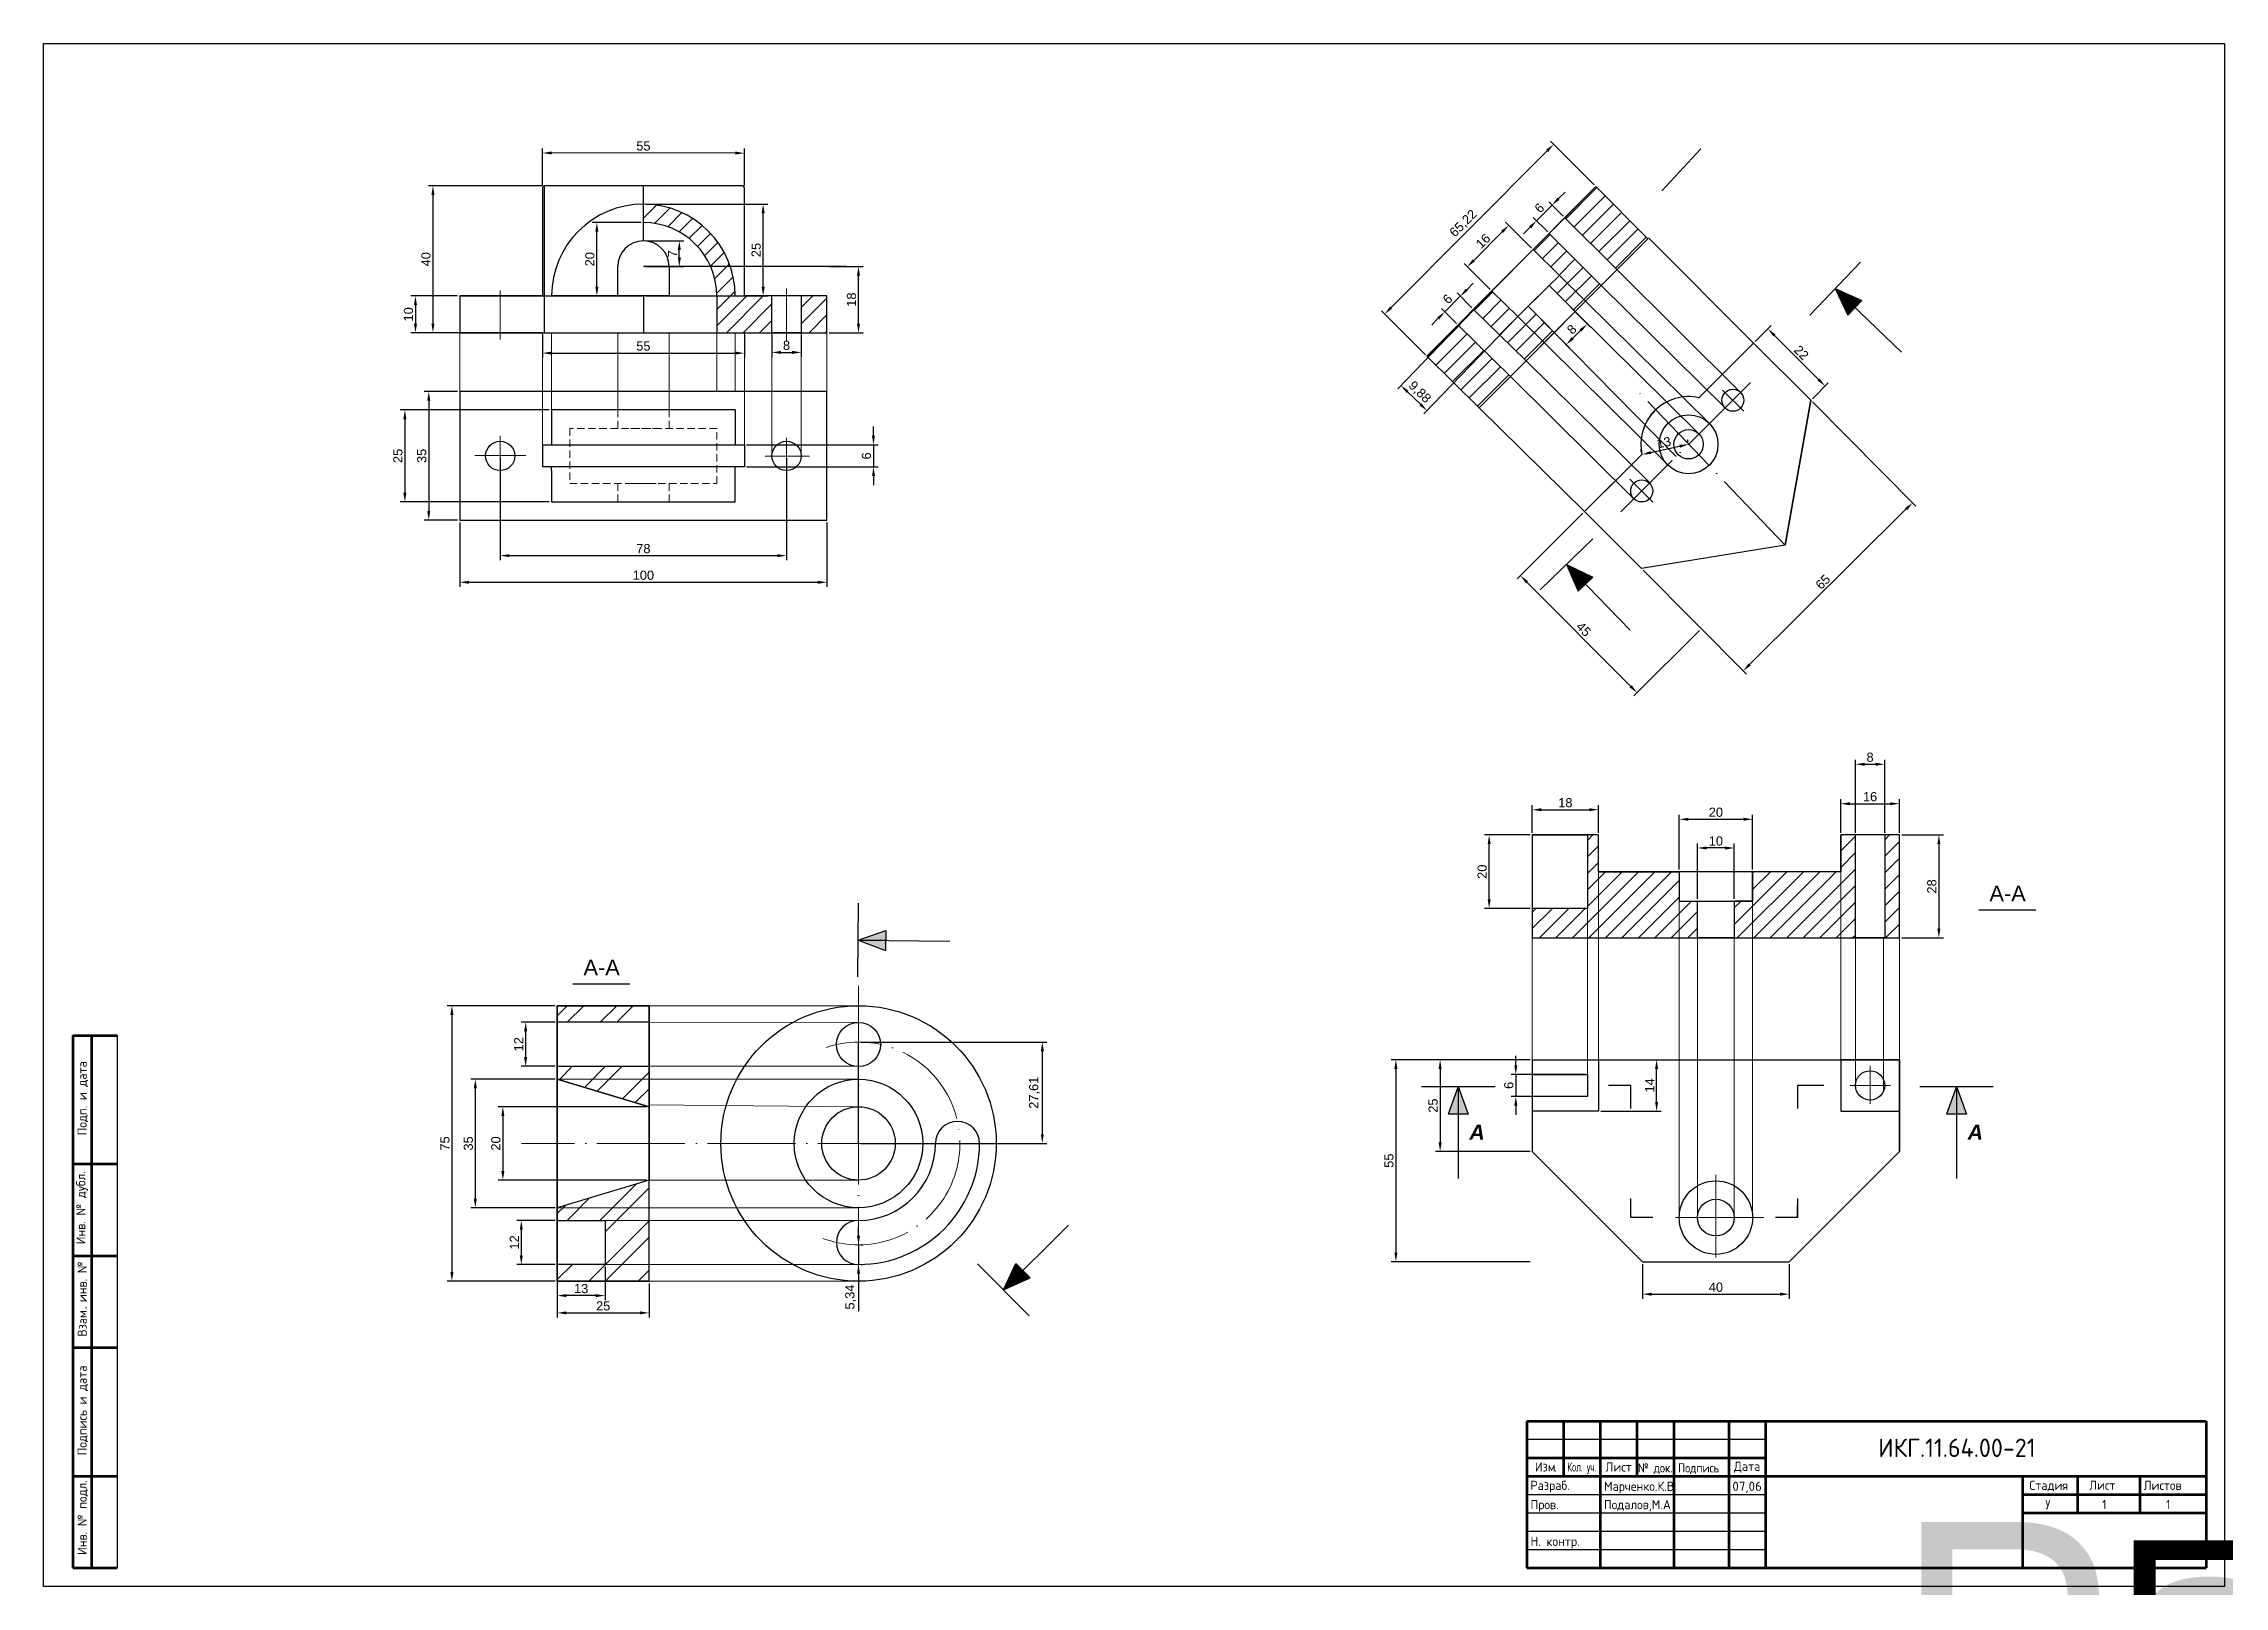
# Model space of a CAD drawing. Header units: millimetres. Extents: x 144 to 1379, y 98 to 589.
# Drawn here: x 144 to 738, y 169 to 589 of the extents above; entities that cross this region are included whole.
import ezdxf
from ezdxf.enums import TextEntityAlignment as Align

# ---------------------------------------------------------------- set-up
doc = ezdxf.new("R2018")
doc.units = ezdxf.units.MM
doc.linetypes.add('ACAD_ISO04W100', pattern=[30, 24, -3, 0, -3])
doc.linetypes.add('JIS_02_2.0', pattern=[3, 2, -1])
doc.layers.get('0').update_dxf_attribs({"lineweight": 30})
doc.layers.add('размеры', color=7, linetype='Continuous')
doc.layers.add('тонкая', color=7, linetype='Continuous', lineweight=20)
doc.layers.add('шриховая', color=7, linetype='JIS_02_2.0', lineweight=20)
doc.styles.add('GOST-2.304_Type-B', font='GOST Common.ttf')
doc.styles.get("Standard").update_dxf_attribs({"font": 'arial.ttf'})
doc.dimstyles.new('ISO-25', dxfattribs={"dimtxt": 2.5, "dimasz": 2.5, "dimexe": 1.25, "dimexo": 0.625, "dimtad": 1, "dimtxsty": 'Standard', "dimcen": 2.5, "dimadec": 0, "dimazin": 0, "dimtfac": 1, "dimtmove": 0, "dimatfit": 3, "dimfxl": 1, "dimarcsym": 0})

msp = doc.modelspace()

# ---------------------------------------------------------------- texts
at = {"linetype": 'ACAD_ISO04W100', "char_height": 4.2462, "attachment_point": 1}
for insert in [(667.027, 359.312), (284.075, 339.174)]:
    msp.add_mtext_dynamic_manual_height_columns('\\pxqc;А-А', width=24.30079, gutter_width=21.231, heights=[0], dxfattribs=dict(at, insert=insert))
at = {"char_height": 4.14157, "attachment_point": 1}
for insert in [(532.577, 294.276), (668.301, 294.276)]:
    msp.add_mtext_dynamic_manual_height_columns('{\\fArial|b1|i1|c204|p34;А}', width=8.06435, gutter_width=20.708, heights=[0], dxfattribs=dict(at, insert=insert))

# ---------------------------------------------------------------- blocks, each defined once
blk = doc.blocks.new('ACAD_SPDS_TB_18')
at = {"linetype": 'Continuous', "lineweight": 60}
for p, q in [((-12, 145), (0, 145)), ((-12, 145), (-12, 0)), ((-7, 145), (-7, 0)), ((-12, 110), (0, 110)), ((-12, 85), (0, 85)), ((-12, 60), (0, 60)), ((-12, 25), (0, 25)), ((-12, 0), (0, 0))]:
    blk.add_line(p, q, dxfattribs=at)
at = {"linetype": 'Continuous', "lineweight": 30}
blk.add_line((0, 145), (0, 0), dxfattribs=at)
at = {"style": 'GOST-2.304_Type-B'}
for s, p in [('Подп. и дата', (-8.25, 117.77)), ('Инв. № дубл.', (-8.62, 88.14)), ('Взам. инв. №', (-8.25, 62.96)), ('. ', (-8.25, 70.58)), ('Подпись и дата', (-8.25, 30.64)), ('Инв. № подл.', (-8.25, 3.57))]:
    blk.add_text(s, height=2.5, rotation=90, dxfattribs=at).set_placement(p)
for tag, p in [('ПОДП_ДАТА_2', (-3.5, 127.5)), ('ИНВ_Н_ДУБЛ', (-3.65, 97.5)), ('ВЗАМ_ИНВ_Н', (-3.5, 71.94)), ('ПОДП_ДАТА_1', (-3.5, 42.5)), ('ИНВ_НОМ_ПОДЛ', (-3.5, 12.5))]:
    blk.add_attdef(tag, text='', height=2.5, rotation=90, dxfattribs=at).set_placement(p, align=Align.MIDDLE_CENTER)
at = {"style": 'GOST-2.304_Type-B', "flags": 1}
blk.add_attdef('ИДЕНТИФИКАТОР_НАДПИСИ', (-12.12, -11.58), '', height=2.5, dxfattribs=at)
blk = doc.blocks.new('*D21')
at = {"layer": 'Defpoints', "color": 0, "transparency": 16777216}
for p in [(280.1, 558.8), (280.09, 549.32), (335.09, 549.28)]:
    blk.add_point(p, dxfattribs=at)
at = {"layer": 'размеры', "color": 0, "lineweight": -2, "transparency": 16777216}
for p, q in [((280.09, 549.95), (280.1, 560.05)), ((332.6, 558.76), (282.6, 558.8)), ((335.09, 549.91), (335.1, 560.01))]:
    blk.add_line(p, q, dxfattribs=at)
at = {"layer": 'размеры', "color": 0, "transparency": 16777216}
for points in [[(282.6, 559.21), (282.6, 558.38), (280.1, 558.8)], [(332.6, 559.18), (332.6, 558.35), (335.1, 558.76)]]:
    blk.add_solid(points, dxfattribs=at)
at = {"layer": 'размеры', "color": 0, "transparency": 16777216, "insert": (307.6, 560.68), "char_height": 2.5, "attachment_point": 5, "rotation": 359.96162}
blk.add_mtext('55', dxfattribs=at)
blk = doc.blocks.new('*D22')
at = {"layer": 'Defpoints', "color": 0, "transparency": 16777216}
for p in [(280.55, 549.86), (250.27, 509.86), (280.55, 509.86)]:
    blk.add_point(p, dxfattribs=at)
at = {"layer": 'размеры', "color": 0, "lineweight": -2, "transparency": 16777216}
for p, q in [((279.92, 549.86), (249.02, 549.86)), ((250.27, 547.36), (250.27, 512.36)), ((279.92, 509.86), (249.02, 509.86))]:
    blk.add_line(p, q, dxfattribs=at)
at = {"layer": 'размеры', "color": 0, "transparency": 16777216}
for points in [[(249.85, 547.36), (250.68, 547.36), (250.27, 549.86)], [(249.85, 512.36), (250.68, 512.36), (250.27, 509.86)]]:
    blk.add_solid(points, dxfattribs=at)
at = {"layer": 'размеры', "color": 0, "transparency": 16777216, "insert": (248.37, 529.86), "char_height": 2.5, "attachment_point": 5, "rotation": 90}
blk.add_mtext('40', dxfattribs=at)
blk = doc.blocks.new('*D23')
at = {"layer": 'Defpoints', "color": 0, "transparency": 16777216}
for p in [(257.59, 519.86), (245.51, 509.86), (257.59, 509.86)]:
    blk.add_point(p, dxfattribs=at)
at = {"layer": 'размеры', "color": 0, "lineweight": -2, "transparency": 16777216}
for p, q in [((256.97, 519.86), (244.26, 519.86)), ((245.51, 517.36), (245.51, 512.36)), ((256.97, 509.86), (244.26, 509.86))]:
    blk.add_line(p, q, dxfattribs=at)
at = {"layer": 'размеры', "color": 0, "transparency": 16777216}
for points in [[(245.09, 517.36), (245.93, 517.36), (245.51, 519.86)], [(245.09, 512.36), (245.93, 512.36), (245.51, 509.86)]]:
    blk.add_solid(points, dxfattribs=at)
at = {"layer": 'размеры', "color": 0, "transparency": 16777216, "insert": (243.61, 514.86), "char_height": 2.5, "attachment_point": 5, "rotation": 90}
blk.add_mtext('10', dxfattribs=at)
blk = doc.blocks.new('*D24')
at = {"layer": 'Defpoints', "color": 0, "transparency": 16777216}
for p in [(357.59, 527.86), (366.18, 527.86), (357.59, 509.86)]:
    blk.add_point(p, dxfattribs=at)
at = {"layer": 'размеры', "color": 0, "lineweight": -2, "transparency": 16777216}
for p, q in [((358.22, 527.86), (367.43, 527.86)), ((366.18, 512.36), (366.18, 525.36)), ((358.22, 509.86), (367.43, 509.86))]:
    blk.add_line(p, q, dxfattribs=at)
at = {"layer": 'размеры', "color": 0, "transparency": 16777216}
for points in [[(365.76, 525.36), (366.6, 525.36), (366.18, 527.86)], [(365.76, 512.36), (366.6, 512.36), (366.18, 509.86)]]:
    blk.add_solid(points, dxfattribs=at)
at = {"layer": 'размеры', "color": 0, "transparency": 16777216, "insert": (364.28, 518.86), "char_height": 2.5, "attachment_point": 5, "rotation": 90}
blk.add_mtext('18', dxfattribs=at)
blk = doc.blocks.new('*D25')
at = {"layer": 'Defpoints', "color": 0, "transparency": 16777216}
for p in [(307.59, 544.86), (340.21, 544.86), (307.59, 519.86)]:
    blk.add_point(p, dxfattribs=at)
at = {"layer": 'размеры', "color": 0, "lineweight": -2, "transparency": 16777216}
for p, q in [((308.22, 544.86), (341.46, 544.86)), ((340.21, 522.36), (340.21, 542.36)), ((308.22, 519.86), (341.46, 519.86))]:
    blk.add_line(p, q, dxfattribs=at)
at = {"layer": 'размеры', "color": 0, "transparency": 16777216}
for points in [[(339.8, 542.36), (340.63, 542.36), (340.21, 544.86)], [(339.8, 522.36), (340.63, 522.36), (340.21, 519.86)]]:
    blk.add_solid(points, dxfattribs=at)
at = {"layer": 'размеры', "color": 0, "transparency": 16777216, "insert": (338.31, 532.36), "char_height": 2.5, "attachment_point": 5, "rotation": 90}
blk.add_mtext('25', dxfattribs=at)
blk = doc.blocks.new('*D26')
at = {"layer": 'Defpoints', "color": 0, "transparency": 16777216}
for p in [(294.92, 539.86), (307.59, 539.86), (307.59, 519.86)]:
    blk.add_point(p, dxfattribs=at)
at = {"layer": 'размеры', "color": 0, "lineweight": -2, "transparency": 16777216}
for p, q in [((306.97, 539.86), (293.67, 539.86)), ((294.92, 522.36), (294.92, 537.36)), ((306.97, 519.86), (293.67, 519.86))]:
    blk.add_line(p, q, dxfattribs=at)
at = {"layer": 'размеры', "color": 0, "transparency": 16777216}
for points in [[(294.51, 537.36), (295.34, 537.36), (294.92, 539.86)], [(294.51, 522.36), (295.34, 522.36), (294.92, 519.86)]]:
    blk.add_solid(points, dxfattribs=at)
at = {"layer": 'размеры', "color": 0, "transparency": 16777216, "insert": (293.02, 529.86), "char_height": 2.5, "attachment_point": 5, "rotation": 90}
blk.add_mtext('20', dxfattribs=at)
blk = doc.blocks.new('*D27')
at = {"layer": 'Defpoints', "color": 0, "transparency": 16777216}
for p in [(307.59, 534.86), (317.38, 534.86), (307.59, 527.86)]:
    blk.add_point(p, dxfattribs=at)
at = {"layer": 'размеры', "color": 0, "lineweight": -2, "transparency": 16777216}
for p, q in [((308.22, 534.86), (318.63, 534.86)), ((317.38, 530.36), (317.38, 532.36)), ((308.22, 527.86), (318.63, 527.86))]:
    blk.add_line(p, q, dxfattribs=at)
at = {"layer": 'размеры', "color": 0, "transparency": 16777216}
for points in [[(316.96, 532.36), (317.8, 532.36), (317.38, 534.86)], [(316.96, 530.36), (317.8, 530.36), (317.38, 527.86)]]:
    blk.add_solid(points, dxfattribs=at)
at = {"layer": 'размеры', "color": 0, "transparency": 16777216, "insert": (315.51, 531.36), "char_height": 2.5, "attachment_point": 5, "rotation": 90}
blk.add_mtext('7', dxfattribs=at)
blk = doc.blocks.new('*D28')
at = {"layer": 'Defpoints', "color": 0, "transparency": 16777216}
for p in [(342.59, 509.86), (350.59, 509.86), (350.59, 504.5)]:
    blk.add_point(p, dxfattribs=at)
at = {"layer": 'размеры', "color": 0, "lineweight": -2, "transparency": 16777216}
for p, q in [((342.59, 509.24), (342.59, 503.25)), ((350.59, 509.24), (350.59, 503.25)), ((345.09, 504.5), (348.09, 504.5))]:
    blk.add_line(p, q, dxfattribs=at)
at = {"layer": 'размеры', "color": 0, "transparency": 16777216}
for points in [[(345.09, 504.92), (345.09, 504.09), (342.59, 504.5)], [(348.09, 504.92), (348.09, 504.09), (350.59, 504.5)]]:
    blk.add_solid(points, dxfattribs=at)
at = {"layer": 'размеры', "color": 0, "transparency": 16777216, "insert": (346.59, 506.4), "char_height": 2.5, "attachment_point": 5}
blk.add_mtext('8', dxfattribs=at)
blk = doc.blocks.new('*D29')
at = {"layer": 'Defpoints', "color": 0, "transparency": 16777216}
for p in [(280.09, 509.86), (335.09, 509.86), (335.09, 504.31)]:
    blk.add_point(p, dxfattribs=at)
at = {"layer": 'размеры', "color": 0, "lineweight": -2, "transparency": 16777216}
for p, q in [((280.09, 509.24), (280.09, 503.06)), ((335.09, 509.24), (335.09, 503.06)), ((282.59, 504.31), (332.59, 504.31))]:
    blk.add_line(p, q, dxfattribs=at)
at = {"layer": 'размеры', "color": 0, "transparency": 16777216}
for points in [[(282.59, 504.73), (282.59, 503.89), (280.09, 504.31)], [(332.59, 504.73), (332.59, 503.89), (335.09, 504.31)]]:
    blk.add_solid(points, dxfattribs=at)
at = {"layer": 'размеры', "color": 0, "transparency": 16777216, "insert": (307.59, 506.21), "char_height": 2.5, "attachment_point": 5}
blk.add_mtext('55', dxfattribs=at)
blk = doc.blocks.new('*D30')
at = {"layer": 'Defpoints', "color": 0, "transparency": 16777216}
for p in [(257.59, 493.82), (249.13, 458.82), (257.59, 458.82)]:
    blk.add_point(p, dxfattribs=at)
at = {"layer": 'размеры', "color": 0, "lineweight": -2, "transparency": 16777216}
for p, q in [((256.97, 493.82), (247.88, 493.82)), ((249.13, 491.32), (249.13, 461.32)), ((256.97, 458.82), (247.88, 458.82))]:
    blk.add_line(p, q, dxfattribs=at)
at = {"layer": 'размеры', "color": 0, "transparency": 16777216}
for points in [[(248.72, 491.32), (249.55, 491.32), (249.13, 493.82)], [(248.72, 461.32), (249.55, 461.32), (249.13, 458.82)]]:
    blk.add_solid(points, dxfattribs=at)
at = {"layer": 'размеры', "color": 0, "transparency": 16777216, "insert": (247.23, 476.32), "char_height": 2.5, "attachment_point": 5, "rotation": 90}
blk.add_mtext('35', dxfattribs=at)
blk = doc.blocks.new('*D31')
at = {"layer": 'Defpoints', "color": 0, "transparency": 16777216}
for p in [(268.59, 476.32), (346.59, 476.32), (346.59, 449.17)]:
    blk.add_point(p, dxfattribs=at)
at = {"layer": 'размеры', "color": 0, "lineweight": -2, "transparency": 16777216}
for p, q in [((268.59, 475.7), (268.59, 447.92)), ((346.59, 475.7), (346.59, 447.92)), ((271.09, 449.17), (344.09, 449.17))]:
    blk.add_line(p, q, dxfattribs=at)
at = {"layer": 'размеры', "color": 0, "transparency": 16777216}
for points in [[(271.09, 449.58), (271.09, 448.75), (268.59, 449.17)], [(344.09, 449.58), (344.09, 448.75), (346.59, 449.17)]]:
    blk.add_solid(points, dxfattribs=at)
at = {"layer": 'размеры', "color": 0, "transparency": 16777216, "insert": (307.59, 451.07), "char_height": 2.5, "attachment_point": 5}
blk.add_mtext('78', dxfattribs=at)
blk = doc.blocks.new('*D32')
at = {"layer": 'Defpoints', "color": 0, "transparency": 16777216}
for p in [(335.09, 479.32), (335.09, 473.32), (370.27, 473.32)]:
    blk.add_point(p, dxfattribs=at)
at = {"layer": 'размеры', "color": 0, "lineweight": -2, "transparency": 16777216}
for p, q in [((370.27, 481.82), (370.27, 484.32)), ((335.72, 479.32), (371.52, 479.32)), ((370.27, 479.32), (370.27, 473.32)), ((335.72, 473.32), (371.52, 473.32)), ((370.27, 470.82), (370.27, 468.32))]:
    blk.add_line(p, q, dxfattribs=at)
at = {"layer": 'размеры', "color": 0, "transparency": 16777216}
for points in [[(369.85, 481.82), (370.68, 481.82), (370.27, 479.32)], [(369.85, 470.82), (370.68, 470.82), (370.27, 473.32)]]:
    blk.add_solid(points, dxfattribs=at)
at = {"layer": 'размеры', "color": 0, "transparency": 16777216, "insert": (368.36, 476.32), "char_height": 2.5, "attachment_point": 5, "rotation": 90}
blk.add_mtext('6', dxfattribs=at)
blk = doc.blocks.new('*D33')
at = {"layer": 'Defpoints', "color": 0, "transparency": 16777216}
for p in [(257.59, 458.82), (357.59, 458.82), (357.59, 441.92)]:
    blk.add_point(p, dxfattribs=at)
at = {"layer": 'размеры', "color": 0, "lineweight": -2, "transparency": 16777216}
for p, q in [((257.59, 458.2), (257.59, 440.67)), ((357.59, 458.2), (357.59, 440.67)), ((260.09, 441.92), (355.09, 441.92))]:
    blk.add_line(p, q, dxfattribs=at)
at = {"layer": 'размеры', "color": 0, "transparency": 16777216}
for points in [[(260.09, 442.34), (260.09, 441.5), (257.59, 441.92)], [(355.09, 442.34), (355.09, 441.5), (357.59, 441.92)]]:
    blk.add_solid(points, dxfattribs=at)
at = {"layer": 'размеры', "color": 0, "transparency": 16777216, "insert": (307.59, 443.82), "char_height": 2.5, "attachment_point": 5}
blk.add_mtext('100', dxfattribs=at)
blk = doc.blocks.new('*D34')
at = {"layer": 'Defpoints', "color": 0, "transparency": 16777216}
for p in [(282.59, 488.82), (242.63, 463.82), (282.59, 463.82)]:
    blk.add_point(p, dxfattribs=at)
at = {"layer": 'размеры', "color": 0, "lineweight": -2, "transparency": 16777216}
for p, q in [((281.97, 488.82), (241.38, 488.82)), ((242.63, 486.32), (242.63, 466.32)), ((281.97, 463.82), (241.38, 463.82))]:
    blk.add_line(p, q, dxfattribs=at)
at = {"layer": 'размеры', "color": 0, "transparency": 16777216}
for points in [[(242.21, 486.32), (243.05, 486.32), (242.63, 488.82)], [(242.21, 466.32), (243.05, 466.32), (242.63, 463.82)]]:
    blk.add_solid(points, dxfattribs=at)
at = {"layer": 'размеры', "color": 0, "transparency": 16777216, "insert": (240.73, 476.32), "char_height": 2.5, "attachment_point": 5, "rotation": 90}
blk.add_mtext('25', dxfattribs=at)
blk = doc.blocks.new('*D35')
at = {"layer": 'Defpoints', "color": 0, "transparency": 16777216}
for p in [(284.14, 326.64), (255.43, 251.64), (284.14, 251.64)]:
    blk.add_point(p, dxfattribs=at)
at = {"layer": 'размеры', "color": 0, "lineweight": -2, "transparency": 16777216}
for p, q in [((283.52, 326.64), (254.18, 326.64)), ((255.43, 324.14), (255.43, 254.14)), ((283.52, 251.64), (254.18, 251.64))]:
    blk.add_line(p, q, dxfattribs=at)
at = {"layer": 'размеры', "color": 0, "transparency": 16777216}
for points in [[(255.02, 324.14), (255.85, 324.14), (255.43, 326.64)], [(255.02, 254.14), (255.85, 254.14), (255.43, 251.64)]]:
    blk.add_solid(points, dxfattribs=at)
at = {"layer": 'размеры', "color": 0, "transparency": 16777216, "insert": (253.54, 289.14), "char_height": 2.5, "attachment_point": 5, "rotation": 90}
blk.add_mtext('75', dxfattribs=at)
blk = doc.blocks.new('*D36')
at = {"layer": 'Defpoints', "color": 0, "transparency": 16777216}
for p in [(284.14, 306.64), (261.81, 271.64), (284.14, 271.64)]:
    blk.add_point(p, dxfattribs=at)
at = {"layer": 'размеры', "color": 0, "lineweight": -2, "transparency": 16777216}
for p, q in [((283.52, 306.64), (260.56, 306.64)), ((261.81, 304.14), (261.81, 274.14)), ((283.52, 271.64), (260.56, 271.64))]:
    blk.add_line(p, q, dxfattribs=at)
at = {"layer": 'размеры', "color": 0, "transparency": 16777216}
for points in [[(261.39, 304.14), (262.23, 304.14), (261.81, 306.64)], [(261.39, 274.14), (262.23, 274.14), (261.81, 271.64)]]:
    blk.add_solid(points, dxfattribs=at)
at = {"layer": 'размеры', "color": 0, "transparency": 16777216, "insert": (259.91, 289.14), "char_height": 2.5, "attachment_point": 5, "rotation": 90}
blk.add_mtext('35', dxfattribs=at)
blk = doc.blocks.new('*D37')
at = {"layer": 'Defpoints', "color": 0, "transparency": 16777216}
for p in [(309.14, 299.14), (269.31, 279.14), (309.14, 279.14)]:
    blk.add_point(p, dxfattribs=at)
at = {"layer": 'размеры', "color": 0, "lineweight": -2, "transparency": 16777216}
for p, q in [((308.52, 299.14), (268.06, 299.14)), ((269.31, 296.64), (269.31, 281.64)), ((308.52, 279.14), (268.06, 279.14))]:
    blk.add_line(p, q, dxfattribs=at)
at = {"layer": 'размеры', "color": 0, "transparency": 16777216}
for points in [[(268.9, 296.64), (269.73, 296.64), (269.31, 299.14)], [(268.9, 281.64), (269.73, 281.64), (269.31, 279.14)]]:
    blk.add_solid(points, dxfattribs=at)
at = {"layer": 'размеры', "color": 0, "transparency": 16777216, "insert": (267.41, 289.14), "char_height": 2.5, "attachment_point": 5, "rotation": 90}
blk.add_mtext('20', dxfattribs=at)
blk = doc.blocks.new('*D38')
at = {"layer": 'Defpoints', "color": 0, "transparency": 16777216}
for p in [(284.14, 322.14), (275.52, 310.14), (284.14, 310.14)]:
    blk.add_point(p, dxfattribs=at)
at = {"layer": 'размеры', "color": 0, "lineweight": -2, "transparency": 16777216}
for p, q in [((283.52, 322.14), (274.27, 322.14)), ((275.52, 319.64), (275.52, 312.64)), ((283.52, 310.14), (274.27, 310.14))]:
    blk.add_line(p, q, dxfattribs=at)
at = {"layer": 'размеры', "color": 0, "transparency": 16777216}
for points in [[(275.1, 319.64), (275.94, 319.64), (275.52, 322.14)], [(275.1, 312.64), (275.94, 312.64), (275.52, 310.14)]]:
    blk.add_solid(points, dxfattribs=at)
at = {"layer": 'размеры', "color": 0, "transparency": 16777216, "insert": (273.64, 316.14), "char_height": 2.5, "attachment_point": 5, "rotation": 90}
blk.add_mtext('12', dxfattribs=at)
blk = doc.blocks.new('*D39')
at = {"layer": 'Defpoints', "color": 0, "transparency": 16777216}
for p in [(284.14, 268.19), (274.34, 256.19), (284.14, 256.19)]:
    blk.add_point(p, dxfattribs=at)
at = {"layer": 'размеры', "color": 0, "lineweight": -2, "transparency": 16777216}
for p, q in [((283.52, 268.19), (273.09, 268.19)), ((274.34, 265.69), (274.34, 258.69)), ((283.52, 256.19), (273.09, 256.19))]:
    blk.add_line(p, q, dxfattribs=at)
at = {"layer": 'размеры', "color": 0, "transparency": 16777216}
for points in [[(273.93, 265.69), (274.76, 265.69), (274.34, 268.19)], [(273.93, 258.69), (274.76, 258.69), (274.34, 256.19)]]:
    blk.add_solid(points, dxfattribs=at)
at = {"layer": 'размеры', "color": 0, "transparency": 16777216, "insert": (272.46, 262.19), "char_height": 2.5, "attachment_point": 5, "rotation": 90}
blk.add_mtext('12', dxfattribs=at)
blk = doc.blocks.new('*D40')
at = {"layer": 'Defpoints', "color": 0, "transparency": 16777216}
for p in [(284.14, 251.64), (309.14, 251.64), (309.14, 243.01)]:
    blk.add_point(p, dxfattribs=at)
at = {"layer": 'размеры', "color": 0, "lineweight": -2, "transparency": 16777216}
for p, q in [((284.14, 251.02), (284.14, 241.76)), ((309.14, 251.02), (309.14, 241.76)), ((286.64, 243.01), (306.64, 243.01))]:
    blk.add_line(p, q, dxfattribs=at)
at = {"layer": 'размеры', "color": 0, "transparency": 16777216}
for points in [[(286.64, 243.43), (286.64, 242.59), (284.14, 243.01)], [(306.64, 243.43), (306.64, 242.59), (309.14, 243.01)]]:
    blk.add_solid(points, dxfattribs=at)
at = {"layer": 'размеры', "color": 0, "transparency": 16777216, "insert": (296.64, 244.91), "char_height": 2.5, "attachment_point": 5}
blk.add_mtext('25', dxfattribs=at)
blk = doc.blocks.new('*D41')
at = {"layer": 'Defpoints', "color": 0, "transparency": 16777216}
for p in [(284.14, 256.19), (297.14, 256.19), (284.14, 247.72)]:
    blk.add_point(p, dxfattribs=at)
at = {"layer": 'размеры', "color": 0, "lineweight": -2, "transparency": 16777216}
for p, q in [((284.14, 255.56), (284.14, 246.47)), ((297.14, 255.56), (297.14, 246.47)), ((294.64, 247.72), (286.64, 247.72))]:
    blk.add_line(p, q, dxfattribs=at)
at = {"layer": 'размеры', "color": 0, "transparency": 16777216}
for points in [[(286.64, 248.13), (286.64, 247.3), (284.14, 247.72)], [(294.64, 248.13), (294.64, 247.3), (297.14, 247.72)]]:
    blk.add_solid(points, dxfattribs=at)
at = {"layer": 'размеры', "color": 0, "transparency": 16777216, "insert": (290.64, 249.62), "char_height": 2.5, "attachment_point": 5}
blk.add_mtext('13', dxfattribs=at)
blk = doc.blocks.new('*D42')
at = {"layer": 'Defpoints', "color": 0, "transparency": 16777216}
for p in [(366.19, 316.75), (416.26, 316.75), (366.19, 289.14)]:
    blk.add_point(p, dxfattribs=at)
at = {"layer": 'размеры', "color": 0, "lineweight": -2, "transparency": 16777216}
for p, q in [((366.82, 316.75), (417.51, 316.75)), ((416.26, 291.64), (416.26, 314.25)), ((366.82, 289.14), (417.51, 289.14))]:
    blk.add_line(p, q, dxfattribs=at)
at = {"layer": 'размеры', "color": 0, "transparency": 16777216}
for points in [[(415.84, 314.25), (416.67, 314.25), (416.26, 316.75)], [(415.84, 291.64), (416.67, 291.64), (416.26, 289.14)]]:
    blk.add_solid(points, dxfattribs=at)
at = {"layer": 'размеры', "color": 0, "transparency": 16777216, "insert": (414.13, 302.95), "char_height": 2.5, "attachment_point": 5, "rotation": 90}
blk.add_mtext('27,61', dxfattribs=at)
blk = doc.blocks.new('*D43')
at = {"layer": 'Defpoints', "color": 0, "transparency": 16777216}
for p in [(366.19, 261.53), (366.19, 256.19), (366.19, 256.19)]:
    blk.add_point(p, dxfattribs=at)
at = {"layer": 'размеры', "color": 0, "lineweight": -2, "transparency": 16777216}
for p, q in [((366.19, 264.03), (366.19, 266.53)), ((366.19, 261.53), (366.19, 256.19)), ((366.82, 261.53), (367.44, 261.53)), ((366.82, 256.19), (367.44, 256.19)), ((366.19, 253.69), (366.19, 243.46))]:
    blk.add_line(p, q, dxfattribs=at)
at = {"layer": 'размеры', "color": 0, "transparency": 16777216}
for points in [[(365.78, 264.03), (366.61, 264.03), (366.19, 261.53)], [(365.78, 253.69), (366.61, 253.69), (366.19, 256.19)]]:
    blk.add_solid(points, dxfattribs=at)
at = {"layer": 'размеры', "color": 0, "transparency": 16777216, "insert": (364.06, 247.32), "char_height": 2.5, "attachment_point": 5, "rotation": 90}
blk.add_mtext('5,34', dxfattribs=at)
blk = doc.blocks.new('*D44')
at = {"layer": 'Defpoints', "color": 0, "lineweight": 20, "transparency": 16777216}
for p in [(567.72, 380), (549.72, 373.12), (567.72, 373.12)]:
    blk.add_point(p, dxfattribs=at)
at = {"layer": 'размеры', "color": 0, "lineweight": -2, "transparency": 16777216}
for p, q in [((549.72, 373.74), (549.72, 381.25)), ((567.72, 373.74), (567.72, 381.25)), ((552.22, 380), (565.22, 380))]:
    blk.add_line(p, q, dxfattribs=at)
at = {"layer": 'размеры', "color": 0, "lineweight": 20, "transparency": 16777216}
for points in [[(552.22, 380.42), (552.22, 379.58), (549.72, 380)], [(565.22, 380.42), (565.22, 379.58), (567.72, 380)]]:
    blk.add_solid(points, dxfattribs=at)
at = {"layer": 'размеры', "color": 0, "lineweight": 20, "transparency": 16777216, "insert": (558.72, 381.9), "char_height": 2.5, "attachment_point": 5}
blk.add_mtext('18', dxfattribs=at)
blk = doc.blocks.new('*D45')
at = {"layer": 'Defpoints', "color": 0, "lineweight": 20, "transparency": 16777216}
for p in [(649.72, 381.63), (633.72, 373.12), (649.72, 373.12)]:
    blk.add_point(p, dxfattribs=at)
at = {"layer": 'размеры', "color": 0, "lineweight": -2, "transparency": 16777216}
for p, q in [((633.72, 373.74), (633.72, 382.88)), ((636.22, 381.63), (647.22, 381.63)), ((649.72, 373.74), (649.72, 382.88))]:
    blk.add_line(p, q, dxfattribs=at)
at = {"layer": 'размеры', "color": 0, "lineweight": 20, "transparency": 16777216}
for points in [[(636.22, 382.04), (636.22, 381.21), (633.72, 381.63)], [(647.22, 382.04), (647.22, 381.21), (649.72, 381.63)]]:
    blk.add_solid(points, dxfattribs=at)
at = {"layer": 'размеры', "color": 0, "lineweight": 20, "transparency": 16777216, "insert": (641.72, 383.53), "char_height": 2.5, "attachment_point": 5}
blk.add_mtext('16', dxfattribs=at)
blk = doc.blocks.new('*D46')
at = {"layer": 'Defpoints', "color": 0, "lineweight": 20, "transparency": 16777216}
for p in [(579.72, 256.95), (619.72, 256.95), (619.72, 248.1)]:
    blk.add_point(p, dxfattribs=at)
at = {"layer": 'размеры', "color": 0, "lineweight": -2, "transparency": 16777216}
for p, q in [((579.72, 256.32), (579.72, 246.85)), ((619.72, 256.32), (619.72, 246.85)), ((582.22, 248.1), (617.22, 248.1))]:
    blk.add_line(p, q, dxfattribs=at)
at = {"layer": 'размеры', "color": 0, "lineweight": 20, "transparency": 16777216}
for points in [[(582.22, 248.52), (582.22, 247.69), (579.72, 248.1)], [(617.22, 248.52), (617.22, 247.69), (619.72, 248.1)]]:
    blk.add_solid(points, dxfattribs=at)
at = {"layer": 'размеры', "color": 0, "lineweight": 20, "transparency": 16777216, "insert": (599.72, 250), "char_height": 2.5, "attachment_point": 5}
blk.add_mtext('40', dxfattribs=at)
blk = doc.blocks.new('*D47')
at = {"layer": 'Defpoints', "color": 0, "lineweight": 20, "transparency": 16777216}
for p in [(549.72, 311.95), (524.61, 286.95), (549.72, 286.95)]:
    blk.add_point(p, dxfattribs=at)
at = {"layer": 'размеры', "color": 0, "lineweight": -2, "transparency": 16777216}
for p, q in [((549.09, 311.95), (523.36, 311.95)), ((524.61, 309.45), (524.61, 289.45)), ((549.09, 286.95), (523.36, 286.95))]:
    blk.add_line(p, q, dxfattribs=at)
at = {"layer": 'размеры', "color": 0, "lineweight": 20, "transparency": 16777216}
for points in [[(524.19, 309.45), (525.03, 309.45), (524.61, 311.95)], [(524.19, 289.45), (525.03, 289.45), (524.61, 286.95)]]:
    blk.add_solid(points, dxfattribs=at)
at = {"layer": 'размеры', "color": 0, "lineweight": 20, "transparency": 16777216, "insert": (522.71, 299.45), "char_height": 2.5, "attachment_point": 5, "rotation": 90}
blk.add_mtext('25', dxfattribs=at)
blk = doc.blocks.new('*D48')
at = {"layer": 'Defpoints', "color": 0, "lineweight": 20, "transparency": 16777216}
for p in [(549.72, 311.95), (512.56, 256.95), (549.72, 256.95)]:
    blk.add_point(p, dxfattribs=at)
at = {"layer": 'размеры', "color": 0, "lineweight": -2, "transparency": 16777216}
for p, q in [((549.09, 311.95), (511.31, 311.95)), ((512.56, 309.45), (512.56, 259.45)), ((549.09, 256.95), (511.31, 256.95))]:
    blk.add_line(p, q, dxfattribs=at)
at = {"layer": 'размеры', "color": 0, "lineweight": 20, "transparency": 16777216}
for points in [[(512.14, 309.45), (512.97, 309.45), (512.56, 311.95)], [(512.14, 259.45), (512.97, 259.45), (512.56, 256.95)]]:
    blk.add_solid(points, dxfattribs=at)
at = {"layer": 'размеры', "color": 0, "lineweight": 20, "transparency": 16777216, "insert": (510.66, 284.45), "char_height": 2.5, "attachment_point": 5, "rotation": 90}
blk.add_mtext('55', dxfattribs=at)
blk = doc.blocks.new('*D49')
at = {"layer": 'Defpoints', "color": 0, "lineweight": 20, "transparency": 16777216}
for p in [(609.72, 377.39), (589.72, 363.12), (609.72, 363.12)]:
    blk.add_point(p, dxfattribs=at)
at = {"layer": 'размеры', "color": 0, "lineweight": -2, "transparency": 16777216}
for p, q in [((589.72, 363.74), (589.72, 378.64)), ((592.22, 377.39), (607.22, 377.39)), ((609.72, 363.74), (609.72, 378.64))]:
    blk.add_line(p, q, dxfattribs=at)
at = {"layer": 'размеры', "color": 0, "lineweight": 20, "transparency": 16777216}
for points in [[(592.22, 377.81), (592.22, 376.98), (589.72, 377.39)], [(607.22, 377.81), (607.22, 376.98), (609.72, 377.39)]]:
    blk.add_solid(points, dxfattribs=at)
at = {"layer": 'размеры', "color": 0, "lineweight": 20, "transparency": 16777216, "insert": (599.72, 379.3), "char_height": 2.5, "attachment_point": 5}
blk.add_mtext('20', dxfattribs=at)
blk = doc.blocks.new('*D50')
at = {"layer": 'Defpoints', "color": 0, "lineweight": 20, "transparency": 16777216}
for p in [(594.72, 369.58), (594.72, 355.12), (604.72, 355.12)]:
    blk.add_point(p, dxfattribs=at)
at = {"layer": 'размеры', "color": 0, "lineweight": -2, "transparency": 16777216}
for p, q in [((594.72, 355.74), (594.72, 370.83)), ((602.22, 369.58), (597.22, 369.58)), ((604.72, 355.74), (604.72, 370.83))]:
    blk.add_line(p, q, dxfattribs=at)
at = {"layer": 'размеры', "color": 0, "lineweight": 20, "transparency": 16777216}
for points in [[(597.22, 369.99), (597.22, 369.16), (594.72, 369.58)], [(602.22, 369.99), (602.22, 369.16), (604.72, 369.58)]]:
    blk.add_solid(points, dxfattribs=at)
at = {"layer": 'размеры', "color": 0, "lineweight": 20, "transparency": 16777216, "insert": (599.72, 371.48), "char_height": 2.5, "attachment_point": 5}
blk.add_mtext('10', dxfattribs=at)
blk = doc.blocks.new('*D51')
at = {"layer": 'Defpoints', "color": 0, "lineweight": 20, "transparency": 16777216}
for p in [(537.97, 373.12), (549.72, 373.12), (549.72, 353.12)]:
    blk.add_point(p, dxfattribs=at)
at = {"layer": 'размеры', "color": 0, "lineweight": -2, "transparency": 16777216}
for p, q in [((549.09, 373.12), (536.72, 373.12)), ((537.97, 355.62), (537.97, 370.62)), ((549.09, 353.12), (536.72, 353.12))]:
    blk.add_line(p, q, dxfattribs=at)
at = {"layer": 'размеры', "color": 0, "lineweight": 20, "transparency": 16777216}
for points in [[(537.55, 370.62), (538.38, 370.62), (537.97, 373.12)], [(537.55, 355.62), (538.38, 355.62), (537.97, 353.12)]]:
    blk.add_solid(points, dxfattribs=at)
at = {"layer": 'размеры', "color": 0, "lineweight": 20, "transparency": 16777216, "insert": (536.06, 363.12), "char_height": 2.5, "attachment_point": 5, "rotation": 90}
blk.add_mtext('20', dxfattribs=at)
blk = doc.blocks.new('*D52')
at = {"layer": 'Defpoints', "color": 0, "lineweight": 20, "transparency": 16777216}
for p in [(645.72, 392.37), (637.72, 373.12), (645.72, 373.12)]:
    blk.add_point(p, dxfattribs=at)
at = {"layer": 'размеры', "color": 0, "lineweight": -2, "transparency": 16777216}
for p, q in [((637.72, 373.74), (637.72, 393.62)), ((640.22, 392.37), (643.22, 392.37)), ((645.72, 373.74), (645.72, 393.62))]:
    blk.add_line(p, q, dxfattribs=at)
at = {"layer": 'размеры', "color": 0, "lineweight": 20, "transparency": 16777216}
for points in [[(640.22, 392.79), (640.22, 391.96), (637.72, 392.37)], [(643.22, 392.79), (643.22, 391.96), (645.72, 392.37)]]:
    blk.add_solid(points, dxfattribs=at)
at = {"layer": 'размеры', "color": 0, "lineweight": 20, "transparency": 16777216, "insert": (641.72, 394.28), "char_height": 2.5, "attachment_point": 5}
blk.add_mtext('8', dxfattribs=at)
blk = doc.blocks.new('*D53')
at = {"layer": 'Defpoints', "color": 0, "lineweight": 20, "transparency": 16777216}
for p in [(564.72, 307.95), (545.22, 301.95), (564.72, 301.95)]:
    blk.add_point(p, dxfattribs=at)
at = {"layer": 'размеры', "color": 0, "lineweight": -2, "transparency": 16777216}
for p, q in [((545.22, 310.45), (545.22, 312.95)), ((564.09, 307.95), (543.97, 307.95)), ((545.22, 307.95), (545.22, 301.95)), ((564.09, 301.95), (543.97, 301.95)), ((545.22, 299.45), (545.22, 296.95))]:
    blk.add_line(p, q, dxfattribs=at)
at = {"layer": 'размеры', "color": 0, "lineweight": 20, "transparency": 16777216}
for points in [[(544.81, 310.45), (545.64, 310.45), (545.22, 307.95)], [(544.81, 299.45), (545.64, 299.45), (545.22, 301.95)]]:
    blk.add_solid(points, dxfattribs=at)
at = {"layer": 'размеры', "color": 0, "lineweight": 20, "transparency": 16777216, "insert": (543.32, 304.95), "char_height": 2.5, "attachment_point": 5, "rotation": 90}
blk.add_mtext('6', dxfattribs=at)
blk = doc.blocks.new('*D54')
at = {"layer": 'Defpoints', "color": 0, "lineweight": 20, "transparency": 16777216}
for p in [(567.72, 311.95), (583.57, 311.95), (567.72, 297.95)]:
    blk.add_point(p, dxfattribs=at)
at = {"layer": 'размеры', "color": 0, "lineweight": -2, "transparency": 16777216}
for p, q in [((568.34, 311.95), (584.82, 311.95)), ((583.57, 300.45), (583.57, 309.45)), ((568.34, 297.95), (584.82, 297.95))]:
    blk.add_line(p, q, dxfattribs=at)
at = {"layer": 'размеры', "color": 0, "lineweight": 20, "transparency": 16777216}
for points in [[(583.16, 309.45), (583.99, 309.45), (583.57, 311.95)], [(583.16, 300.45), (583.99, 300.45), (583.57, 297.95)]]:
    blk.add_solid(points, dxfattribs=at)
at = {"layer": 'размеры', "color": 0, "lineweight": 20, "transparency": 16777216, "insert": (581.69, 304.95), "char_height": 2.5, "attachment_point": 5, "rotation": 90}
blk.add_mtext('14', dxfattribs=at)
blk = doc.blocks.new('*D55')
at = {"layer": 'Defpoints', "color": 0, "lineweight": 20, "transparency": 16777216}
for p in [(649.72, 373.12), (649.72, 345.12), (660.46, 345.12)]:
    blk.add_point(p, dxfattribs=at)
at = {"layer": 'размеры', "color": 0, "lineweight": -2, "transparency": 16777216}
for p, q in [((650.34, 373.12), (661.71, 373.12)), ((660.46, 370.62), (660.46, 347.62)), ((650.34, 345.12), (661.71, 345.12))]:
    blk.add_line(p, q, dxfattribs=at)
at = {"layer": 'размеры', "color": 0, "lineweight": 20, "transparency": 16777216}
for points in [[(660.04, 370.62), (660.87, 370.62), (660.46, 373.12)], [(660.04, 347.62), (660.87, 347.62), (660.46, 345.12)]]:
    blk.add_solid(points, dxfattribs=at)
at = {"layer": 'размеры', "color": 0, "lineweight": 20, "transparency": 16777216, "insert": (658.55, 359.12), "char_height": 2.5, "attachment_point": 5, "rotation": 90}
blk.add_mtext('28', dxfattribs=at)
blk = doc.blocks.new('*D56')
at = {"layer": 'Defpoints', "color": 0, "lineweight": 20, "transparency": 16777216}
for p in [(625.57, 491.45), (653.28, 463.55), (579.44, 445.66)]:
    blk.add_point(p, dxfattribs=at)
at = {"layer": 'размеры', "color": 0, "lineweight": -2, "transparency": 16777216}
for p, q in [((626.01, 491.01), (654.16, 462.66)), ((608.92, 419.51), (651.5, 461.79)), ((579.88, 445.22), (608.03, 416.87))]:
    blk.add_line(p, q, dxfattribs=at)
at = {"layer": 'размеры', "color": 0, "lineweight": 20, "transparency": 16777216}
for points in [[(651.21, 462.08), (651.8, 461.49), (653.28, 463.55)], [(608.63, 419.81), (609.22, 419.22), (607.15, 417.75)]]:
    blk.add_solid(points, dxfattribs=at)
at = {"layer": 'размеры', "color": 0, "lineweight": 20, "transparency": 16777216, "insert": (628.87, 442), "char_height": 2.5, "attachment_point": 5, "rotation": 44.79116}
blk.add_mtext('65', dxfattribs=at)
blk = doc.blocks.new('*D57')
at = {"layer": 'Defpoints', "color": 0, "lineweight": 20, "transparency": 16777216}
for p in [(563.95, 461.14), (595.72, 429.27), (578.25, 411.86)]:
    blk.add_point(p, dxfattribs=at)
at = {"layer": 'размеры', "color": 0, "lineweight": -2, "transparency": 16777216}
for p, q in [((563.51, 460.7), (545.59, 442.85)), ((548.24, 441.96), (576.48, 413.63)), ((595.28, 428.83), (577.36, 410.98))]:
    blk.add_line(p, q, dxfattribs=at)
at = {"layer": 'размеры', "color": 0, "lineweight": 20, "transparency": 16777216}
for points in [[(548.54, 442.25), (547.95, 441.66), (546.48, 443.73)], [(576.78, 413.92), (576.19, 413.33), (578.25, 411.86)]]:
    blk.add_solid(points, dxfattribs=at)
at = {"layer": 'размеры', "color": 0, "lineweight": 20, "transparency": 16777216, "insert": (563.71, 429.13), "char_height": 2.5, "attachment_point": 5, "rotation": 314.9098}
blk.add_mtext('45', dxfattribs=at)
blk = doc.blocks.new('*D58')
at = {"layer": 'Defpoints', "color": 0, "lineweight": 20, "transparency": 16777216}
for p in [(555.51, 561.14), (567.06, 549.64), (521.03, 503.43)]:
    blk.add_point(p, dxfattribs=at)
at = {"layer": 'размеры', "color": 0, "lineweight": -2, "transparency": 16777216}
for p, q in [((511.26, 516.7), (553.75, 559.36)), ((566.61, 550.08), (554.63, 562.02)), ((520.59, 503.87), (508.61, 515.81))]:
    blk.add_line(p, q, dxfattribs=at)
at = {"layer": 'размеры', "color": 0, "lineweight": 20, "transparency": 16777216}
for points in [[(553.45, 559.66), (554.04, 559.07), (555.51, 561.14)], [(510.96, 516.99), (511.55, 516.4), (509.49, 514.93)]]:
    blk.add_solid(points, dxfattribs=at)
at = {"layer": 'размеры', "color": 0, "lineweight": 20, "transparency": 16777216, "insert": (531, 539.53), "char_height": 2.5, "attachment_point": 5, "rotation": 45.11727}
blk.add_mtext('65,22', dxfattribs=at)
blk = doc.blocks.new('*D59')
at = {"layer": 'Defpoints', "color": 0, "lineweight": 20, "transparency": 16777216}
for p in [(543.3, 539.12), (549.97, 532.48), (538.68, 521.14)]:
    blk.add_point(p, dxfattribs=at)
at = {"layer": 'размеры', "color": 0, "lineweight": -2, "transparency": 16777216}
for p, q in [((533.77, 529.56), (541.53, 537.35)), ((549.52, 532.92), (542.41, 540)), ((538.23, 521.59), (531.12, 528.67))]:
    blk.add_line(p, q, dxfattribs=at)
at = {"layer": 'размеры', "color": 0, "lineweight": 20, "transparency": 16777216}
for points in [[(541.24, 537.64), (541.83, 537.06), (543.3, 539.12)], [(533.48, 529.85), (534.07, 529.26), (532.01, 527.79)]]:
    blk.add_solid(points, dxfattribs=at)
at = {"layer": 'размеры', "color": 0, "lineweight": 20, "transparency": 16777216, "insert": (536.31, 534.8), "char_height": 2.5, "attachment_point": 5, "rotation": 45.11727}
blk.add_mtext('16', dxfattribs=at)
blk = doc.blocks.new('*D60')
at = {"layer": 'Defpoints', "color": 0, "lineweight": 20, "transparency": 16777216}
for p in [(548.63, 517.09), (554.33, 522.7), (564.65, 512.23)]:
    blk.add_point(p, dxfattribs=at)
at = {"layer": 'размеры', "color": 0, "lineweight": -2, "transparency": 16777216}
for p, q in [((554.77, 522.26), (565.53, 511.34)), ((549.07, 516.64), (559.83, 505.73)), ((560.74, 508.37), (562.87, 510.48))]:
    blk.add_line(p, q, dxfattribs=at)
at = {"layer": 'размеры', "color": 0, "lineweight": 20, "transparency": 16777216}
for points in [[(562.58, 510.77), (563.16, 510.18), (564.65, 512.23)], [(560.44, 508.67), (561.03, 508.07), (558.95, 506.62)]]:
    blk.add_solid(points, dxfattribs=at)
at = {"layer": 'размеры', "color": 0, "lineweight": 20, "transparency": 16777216, "insert": (560.47, 510.78), "char_height": 2.5, "attachment_point": 5, "rotation": 44.58024}
blk.add_mtext('8', dxfattribs=at)
blk = doc.blocks.new('*D61')
at = {"layer": 'Defpoints', "color": 0, "lineweight": 20, "transparency": 16777216}
for p in [(530.1, 519.8), (529.5, 511.93), (533.74, 516.18)]:
    blk.add_point(p, dxfattribs=at)
at = {"layer": 'размеры', "color": 0, "lineweight": -2, "transparency": 16777216}
for p, q in [((531.87, 521.57), (533.63, 523.35)), ((525.87, 515.55), (530.1, 519.8)), ((533.29, 516.63), (529.22, 520.69)), ((524.1, 513.78), (522.34, 512.01)), ((529.06, 512.37), (524.98, 516.43))]:
    blk.add_line(p, q, dxfattribs=at)
at = {"layer": 'размеры', "color": 0, "lineweight": 20, "transparency": 16777216}
for points in [[(531.57, 521.87), (532.16, 521.28), (530.1, 519.8)], [(523.81, 514.07), (524.4, 513.49), (525.87, 515.55)]]:
    blk.add_solid(points, dxfattribs=at)
at = {"layer": 'размеры', "color": 0, "lineweight": 20, "transparency": 16777216, "insert": (526.64, 519.02), "char_height": 2.5, "attachment_point": 5, "rotation": 45.11727}
blk.add_mtext('6', dxfattribs=at)
blk = doc.blocks.new('*D62')
at = {"layer": 'Defpoints', "color": 0, "lineweight": 20, "transparency": 16777216}
for p in [(555.11, 544.6), (558.59, 541.14), (554.35, 536.89)]:
    blk.add_point(p, dxfattribs=at)
at = {"layer": 'размеры', "color": 0, "lineweight": -2, "transparency": 16777216}
for p, q in [((556.88, 546.37), (558.64, 548.14)), ((553.91, 537.33), (549.99, 541.23)), ((550.88, 540.35), (555.11, 544.6)), ((558.14, 541.58), (554.23, 545.48)), ((549.12, 538.57), (547.35, 536.8))]:
    blk.add_line(p, q, dxfattribs=at)
at = {"layer": 'размеры', "color": 0, "lineweight": 20, "transparency": 16777216}
for points in [[(556.58, 546.66), (557.17, 546.07), (555.11, 544.6)], [(548.82, 538.87), (549.41, 538.28), (550.88, 540.35)]]:
    blk.add_solid(points, dxfattribs=at)
at = {"layer": 'размеры', "color": 0, "lineweight": 20, "transparency": 16777216, "insert": (551.65, 543.81), "char_height": 2.5, "attachment_point": 5, "rotation": 45.11727}
blk.add_mtext('6', dxfattribs=at)
blk = doc.blocks.new('*D63')
at = {"layer": 'Defpoints', "color": 0, "lineweight": 20, "transparency": 16777216}
for p in [(579.59, 476.72), (592.29, 479.48), (592.29, 479.48)]:
    blk.add_point(p, dxfattribs=at)
at = {"layer": 'размеры', "color": 0, "lineweight": -2, "transparency": 16777216}
for p, q in [((579.46, 477.33), (579.32, 477.94)), ((582.03, 477.25), (589.85, 478.95)), ((592.16, 480.09), (592.02, 480.71))]:
    blk.add_line(p, q, dxfattribs=at)
at = {"layer": 'размеры', "color": 0, "lineweight": 20, "transparency": 16777216}
for points in [[(581.94, 477.65), (582.12, 476.84), (579.59, 476.72)], [(589.76, 479.36), (589.94, 478.54), (592.29, 479.48)]]:
    blk.add_solid(points, dxfattribs=at)
at = {"layer": 'размеры', "color": 0, "lineweight": 20, "transparency": 16777216, "insert": (585.54, 479.96), "char_height": 2.5, "attachment_point": 5, "rotation": 12.29758}
blk.add_mtext('13', dxfattribs=at)
blk = doc.blocks.new('*D64')
at = {"layer": 'Defpoints', "color": 0, "lineweight": 20, "transparency": 16777216}
for p in [(610.01, 507), (629.46, 495.34), (625.57, 491.45)]:
    blk.add_point(p, dxfattribs=at)
at = {"layer": 'размеры', "color": 0, "lineweight": -2, "transparency": 16777216}
for p, q in [((610.45, 507.45), (614.78, 511.78)), ((615.67, 509.13), (627.69, 497.11)), ((626.01, 491.9), (630.34, 496.23))]:
    blk.add_line(p, q, dxfattribs=at)
at = {"layer": 'размеры', "color": 0, "lineweight": 20, "transparency": 16777216}
for points in [[(615.96, 509.42), (615.37, 508.83), (613.9, 510.89)], [(627.99, 497.4), (627.4, 496.82), (629.46, 495.34)]]:
    blk.add_solid(points, dxfattribs=at)
at = {"layer": 'размеры', "color": 0, "lineweight": 20, "transparency": 16777216, "insert": (623.01, 504.45), "char_height": 2.5, "attachment_point": 5, "rotation": 315.02054}
blk.add_mtext('22', dxfattribs=at)
blk = doc.blocks.new('*D65')
at = {"layer": 'Defpoints', "color": 0, "lineweight": 20, "transparency": 16777216}
for p in [(538.68, 521.14), (545.79, 514.28), (521.03, 488.64)]:
    blk.add_point(p, dxfattribs=at)
at = {"layer": 'размеры', "color": 0, "lineweight": -2, "transparency": 16777216}
for p, q in [((538.24, 520.69), (513.06, 494.61)), ((545.35, 513.83), (520.16, 487.74)), ((515.72, 493.77), (519.23, 490.38))]:
    blk.add_line(p, q, dxfattribs=at)
at = {"layer": 'размеры', "color": 0, "lineweight": 20, "transparency": 16777216}
for points in [[(516.01, 494.07), (515.43, 493.47), (513.92, 495.51)], [(519.52, 490.68), (518.95, 490.08), (521.03, 488.64)]]:
    blk.add_solid(points, dxfattribs=at)
at = {"layer": 'размеры', "color": 0, "lineweight": 20, "transparency": 16777216, "insert": (518.96, 493.61), "char_height": 2.5, "attachment_point": 5, "rotation": 316.00676}
blk.add_mtext('9,88', dxfattribs=at)
blk = doc.blocks.new('ACAD_SPDS_TB_01')
at = {"linetype": 'Continuous', "lineweight": 60}
for p, q in [((-185, 40), (0, 40)), ((-185, 40), (-185, 0)), ((-175, 40), (-175, 25)), ((-165, 40), (-165, 0)), ((-155, 40), (-155, 25)), ((-145, 40), (-145, 0)), ((-130, 40), (-130, 0)), ((-120, 40), (-120, 0)), ((0, 40), (0, 0)), ((-185, 30), (-120, 30)), ((-185, 25), (-120, 25)), ((-50, 15), (0, 15)), ((-185, 0), (0, 0))]:
    blk.add_line(p, q, dxfattribs=at)
at = {"lineweight": 25}
blk.add_line((-120, 35), (-185, 35), dxfattribs=at)
at = {"lineweight": 60}
for p, q in [((-120, 25), (0, 25)), ((-50, 25), (-50, 0)), ((-35, 25), (-35, 15)), ((-18, 25), (-18, 15)), ((-50, 20), (0, 20))]:
    blk.add_line(p, q, dxfattribs=at)
at = {"linetype": 'Continuous', "lineweight": 25}
for p, q in [((-185, 20), (-120, 20)), ((-185, 15), (-120, 15)), ((-185, 10), (-120, 10)), ((-185, 10), (-120, 10)), ((-185, 5), (-120, 5))]:
    blk.add_line(p, q, dxfattribs=at)
blk.add_line((-130, 15), (-120, 15))
at = {"style": 'GOST-2.304_Type-B'}
for s, p in [('Разраб.', (-184, 21.25)), ('.', (-177.56, 26.25)), ('Лист', (-31.84, 21.28)), ('Стадия', (-48.12, 21.25)), ('Листов', (-17, 21.25)), ('Н. контр.', (-184, 6))]:
    blk.add_text(s, height=2.5, dxfattribs=at).set_placement(p)
for s, p in [('Изм', (-180, 26.25)), ('Лист', (-160, 26.25)), ('Дата', (-125, 26.44))]:
    blk.add_text(s, height=2.5, dxfattribs=at).set_placement(p, align=Align.CENTER)
at = {"style": 'GOST-2.304_Type-B', "width": 0.70447}
blk.add_text('Кол. уч.', height=2.5, dxfattribs=at).set_placement((-174, 26.25), (-166, 26.25), align=Align.FIT)
at = {"style": 'GOST-2.304_Type-B', "width": 0.9}
for s, p in [('№ док.', (-150, 26)), ('Подпись', (-138.21, 26))]:
    blk.add_text(s, height=2.5, dxfattribs=at).set_placement(p, align=Align.CENTER)
at = {"flags": 1}
blk.add_attdef('ИДЕНТИФИКАТОР_НАДПИСИ', (-185.26, 45.18), '', height=2.5, dxfattribs=at)
at = {"style": 'GOST-2.304_Type-B', "flags": 8}
for tag, p in [('ИЗМ_2', (-180, 36)), ('ИЗМ_2_КОЛ_УЧ', (-170, 36)), ('ИЗМ_2_ЛИСТ', (-160, 36)), ('ИЗМ_2_N_ДОК', (-150, 36)), ('ИЗМ_1', (-180, 31)), ('ИЗМ_1_КОЛ_УЧ', (-170, 31)), ('ИЗМ_1_ЛИСТ', (-160, 31)), ('ИЗМ_1_N_ДОК', (-150, 31))]:
    blk.add_attdef(tag, text='', height=2.5, dxfattribs=at).set_placement(p, align=Align.CENTER)
for tag, width, p, p2 in [('ИЗМ_2_ДАТА', 0.378698, (-129, 36), (-121, 36)), ('ИЗМ_1_ДАТА', 0.387879, (-129, 31), (-121, 31)), ('ДОЛЖНОСТЬ_1_ДАТА', 0.242424, (-129, 16), (-121, 16)), ('РАЗРАБ_ДАТА', 0.342246, (-129, 21), (-121, 21)), ('ДОЛЖНОСТЬ_2_ДАТА', 0.238806, (-129, 11), (-121, 11)), ('НКОНТР_ДАТА', 0.347826, (-129, 6), (-121, 6)), ('ДОЛЖНОСТЬ_3_ДАТА', 0.238806, (-129, 1), (-121, 1))]:
    blk.add_attdef(tag, text='', height=2.5, dxfattribs=dict(at, width=width)).set_placement(p, p2, align=Align.FIT)
at = {"style": 'GOST-2.304_Type-B'}
blk.add_attdef('ОБОЗНАЧЕНИЕ_ДОКУМЕНТА', text='', height=5, dxfattribs=at).set_placement((-67.86, 32.72), align=Align.MIDDLE_CENTER)
at = {"style": 'GOST-2.304_Type-B', "flags": 8}
for tag, p in [('ДОЛЖНОСТЬ_1', (-184, 16)), ('ДОЛЖНОСТЬ_1_ФИО', (-164, 16)), ('РАЗРАБ_ФИО', (-164, 21)), ('ДОЛЖНОСТЬ_2', (-184, 11)), ('ДОЛЖНОСТЬ_2_ФИО', (-164, 11)), ('НКОНТР_ФИО', (-164, 6)), ('ДОЛЖНОСТЬ_3', (-184, 1)), ('ДОЛЖНОСТЬ_3_ФИО', (-164.03, 0.74))]:
    blk.add_attdef(tag, p, '', height=2.5, dxfattribs=at)
for tag, p in [('Стадия', (-43.07, 17.25)), ('ЛИСТ', (-27.73, 17.25)), ('ЛИСТОВ', (-10.32, 17.25))]:
    blk.add_attdef(tag, text='', height=2.5, dxfattribs=at).set_placement(p, align=Align.MIDDLE_CENTER)
at = {"lineweight": 30, "flags": 104}
for tag, height, p in [('НАИМЕНОВАНИЕ_ДОКУМЕНТА', 3.5, (-85, 12.5)), ('НАИМЕНОВАНИЕ_ПРЕДПРИЯТИЯ', 2.5, (-25, 7.5))]:
    blk.add_attdef(tag, text='', height=height, dxfattribs=at).set_placement(p, align=Align.MIDDLE_CENTER)

# ---------------------------------------------------------------- dimensions: what is measured, and where the dimension line sits
at = {"layer": 'размеры'}
dim = msp.add_aligned_dim(p1=(335.093, 549.283), p2=(280.093, 549.32), distance=-9.477, dimstyle='ISO-25', dxfattribs=at)
dim.commit()
dim.dimension.update_dxf_attribs({"geometry": '*D21', "text_midpoint": (307.6, 560.676)})
at = {"layer": 'размеры', "lineweight": 20}
for p1, p2, distance, picture, middle in [((521.034, 503.431), (567.055, 549.641), 16.29, '*D58', (530.995, 539.532)), ((554.354, 536.887), (558.588, 541.138), 4.902, '*D62', (551.65, 543.813)), ((538.676, 521.145), (549.966, 532.481), 9.411, '*D59', (536.306, 534.796)), ((529.502, 511.933), (533.736, 516.185), 5.128, '*D61', (526.639, 519.019)), ((538.676, 521.145), (545.785, 514.281), -35.637, '*D65', (518.956, 493.605)), ((548.634, 517.088), (554.333, 522.704), -14.703, '*D60', (560.469, 510.778)), ((610.011, 507.004), (625.573, 491.453), 5.499, '*D64', (623.008, 504.448)), ((579.444, 445.659), (625.573, 491.453), -39.322, '*D56', (628.872, 442)), ((579.589, 476.715), (592.291, 479.484), 0, '*D63', (585.535, 479.958)), ((563.948, 461.144), (595.718, 429.274), -24.669, '*D57', (563.705, 429.132)), ((649.717, 373.118), (649.717, 345.118), 10.739, '*D55', (658.554, 359.118))]:
    dim = msp.add_aligned_dim(p1=p1, p2=p2, distance=distance, dimstyle='ISO-25', dxfattribs=at)
    dim.commit()
    dim.dimension.update_dxf_attribs({"geometry": picture, "text_midpoint": middle})
at = {"layer": 'размеры'}
for base, p1, p2, picture, middle in [((250.268, 509.861), (280.548, 549.861), (280.548, 509.861), '*D22', (248.366, 529.861)), ((340.212, 544.861), (307.593, 519.861), (307.593, 544.861), '*D25', (338.311, 532.361)), ((317.381, 534.861), (307.593, 527.861), (307.593, 534.861), '*D27', (315.506, 531.361)), ((366.179, 527.861), (357.593, 509.861), (357.593, 527.861), '*D24', (364.278, 518.861)), ((245.512, 509.861), (257.593, 519.861), (257.593, 509.861), '*D23', (243.61, 514.861)), ((249.134, 458.825), (257.593, 493.825), (257.593, 458.825), '*D30', (247.232, 476.325)), ((242.631, 463.825), (282.593, 488.825), (282.593, 463.825), '*D34', (240.73, 476.325)), ((370.265, 473.325), (335.093, 479.325), (335.093, 473.325), '*D32', (368.364, 476.325)), ((255.434, 251.64), (284.141, 326.64), (284.141, 251.64), '*D35', (253.538, 289.14)), ((275.519, 310.14), (284.141, 322.14), (284.141, 310.14), '*D38', (273.639, 316.14)), ((416.256, 316.75), (366.192, 289.14), (366.192, 316.75), '*D42', (414.128, 302.945)), ((261.812, 271.64), (284.141, 306.64), (284.141, 271.64), '*D36', (259.909, 289.14)), ((269.314, 279.14), (309.141, 299.14), (309.141, 279.14), '*D37', (267.413, 289.14)), ((274.342, 256.19), (284.141, 268.19), (284.141, 256.19), '*D39', (272.462, 262.19)), ((366.192, 256.19), (366.192, 261.53), (366.192, 256.19), '*D43', (364.065, 247.323))]:
    dim = msp.add_linear_dim(base=base, p1=p1, p2=p2, angle=90, dimstyle='ISO-25', dxfattribs=at)
    dim.commit()
    dim.dimension.update_dxf_attribs({"geometry": picture, "text_midpoint": middle})
dim = msp.add_linear_dim(base=(294.923, 539.861), p1=(307.593, 519.861), p2=(307.593, 539.861), angle=90, dimstyle='ISO-25', dxfattribs=at)
dim.commit()
dim.dimension.update_dxf_attribs({"geometry": '*D26', "text_midpoint": (294.923, 529.861), "dimtype": 160})
for base, p1, p2, picture, middle in [((335.093, 504.31), (280.093, 509.861), (335.093, 509.861), '*D29', (307.593, 506.206)), ((350.593, 504.502), (342.593, 509.861), (350.593, 509.861), '*D28', (346.593, 506.404)), ((346.593, 449.167), (268.593, 476.325), (346.593, 476.325), '*D31', (307.593, 451.068)), ((357.593, 441.921), (257.593, 458.825), (357.593, 458.825), '*D33', (307.593, 443.822)), ((284.141, 247.715), (297.141, 256.19), (284.141, 256.19), '*D41', (290.641, 249.617)), ((309.141, 243.011), (284.141, 251.64), (309.141, 251.64), '*D40', (296.641, 244.912))]:
    dim = msp.add_linear_dim(base=base, p1=p1, p2=p2, dimstyle='ISO-25', dxfattribs=at)
    dim.commit()
    dim.dimension.update_dxf_attribs({"geometry": picture, "text_midpoint": middle})
at = {"layer": 'размеры', "lineweight": 20}
for base, p1, p2, picture, middle in [((645.717, 392.375), (637.717, 373.118), (645.717, 373.118), '*D52', (641.717, 394.276)), ((567.717, 379.999), (549.717, 373.118), (567.717, 373.118), '*D44', (558.717, 381.901)), ((609.717, 377.394), (589.717, 363.118), (609.717, 363.118), '*D49', (599.717, 379.295)), ((649.717, 381.628), (633.717, 373.118), (649.717, 373.118), '*D45', (641.717, 383.529)), ((594.717, 369.578), (604.717, 355.118), (594.717, 355.118), '*D50', (599.717, 371.479)), ((619.717, 248.103), (579.717, 256.946), (619.717, 256.946), '*D46', (599.717, 250.004))]:
    dim = msp.add_linear_dim(base=base, p1=p1, p2=p2, dimstyle='ISO-25', dxfattribs=at)
    dim.commit()
    dim.dimension.update_dxf_attribs({"geometry": picture, "text_midpoint": middle})
for base, p1, p2, picture, middle in [((537.966, 373.118), (549.717, 353.118), (549.717, 373.118), '*D51', (536.064, 363.118)), ((512.556, 256.946), (549.717, 311.946), (549.717, 256.946), '*D48', (510.659, 284.446)), ((524.609, 286.946), (549.717, 311.946), (549.717, 286.946), '*D47', (522.708, 299.446)), ((545.224, 301.946), (564.717, 307.946), (564.717, 301.946), '*D53', (543.322, 304.946)), ((583.574, 311.946), (567.717, 297.946), (567.717, 311.946), '*D54', (581.694, 304.946))]:
    dim = msp.add_linear_dim(base=base, p1=p1, p2=p2, angle=90, dimstyle='ISO-25', dxfattribs=at)
    dim.commit()
    dim.dimension.update_dxf_attribs({"geometry": picture, "text_midpoint": middle})

# ---------------------------------------------------------------- hatches: boundary and pattern name
h = msp.add_hatch(color=256)
h.dxf.hatch_style = 1
h.paths.add_polyline_path([(632.207, 521.87), (635.693, 514.672), (637.616, 516.674)])
h.paths.add_polyline_path([(632.207, 521.87), (637.616, 516.674), (639.494, 518.63)])
h = msp.add_hatch(color=256)
h.dxf.hatch_style = 1
h.paths.add_polyline_path([(558.991, 446.782), (562.222, 439.467), (564.214, 441.4)])
h.paths.add_polyline_path([(558.991, 446.782), (564.214, 441.4), (566.16, 443.288)])
h = msp.add_hatch(color=256)
h.dxf.hatch_style = 1
h.paths.add_polyline_path([(366.101, 344.525), (373.57, 341.668), (373.6, 344.444)])
h.paths.add_polyline_path([(366.101, 344.525), (373.6, 344.444), (373.63, 347.155)])
h = msp.add_hatch()
h.set_pattern_fill('ANSI32', color=256)
h.set_pattern_definition([(45, (-33.872, -61.451), (-6.7352, 6.7352), []), (45, (-29.381, -61.451), (-6.7352, 6.7352), [])])
h.paths.add_polyline_path([(284.141, 326.64), (284.141, 322.14), (309.141, 322.14), (309.141, 326.64)])
h.paths.add_polyline_path([(309.141, 310.14), (284.141, 310.14), (284.141, 306.64), (309.141, 299.14)])
h.paths.add_polyline_path([(284.141, 271.64), (284.141, 268.19), (297.141, 268.19), (297.141, 256.19), (284.141, 256.19), (284.141, 251.64), (309.141, 251.64), (309.141, 279.14)])
h = msp.add_hatch(color=256)
h.dxf.hatch_style = 1
h.paths.add_polyline_path([(529.567, 304.611), (526.79, 297.111), (529.567, 297.111)])
h.paths.add_polyline_path([(529.567, 304.611), (529.567, 297.111), (532.278, 297.111)])
h = msp.add_hatch(color=256)
h.dxf.hatch_style = 1
h.paths.add_polyline_path([(665.291, 304.611), (662.515, 297.111), (665.291, 297.111)])
h.paths.add_polyline_path([(665.291, 304.611), (665.291, 297.111), (668.003, 297.111)])
h = msp.add_hatch(color=256)
h.dxf.hatch_style = 1
h.paths.add_polyline_path([(405.651, 249.278), (412.936, 252.579), (410.983, 254.553)])
h.paths.add_polyline_path([(405.651, 249.278), (410.983, 254.553), (409.076, 256.48)])
at = {"layer": 'тонкая', "linetype": 'ACAD_ISO04W100', "lineweight": 20}
h = msp.add_hatch(dxfattribs=at)
h.set_pattern_fill('ANSI31', color=256)
h.paths.add_polyline_path([(543.766, 497.914), (529.502, 511.933), (521.034, 503.431), (535.28, 489.393)])
h.paths.add_polyline_path([(545.785, 514.281), (538.676, 521.145), (533.736, 516.185), (548.007, 502.172), (552.975, 507.161)])
h.paths.add_polyline_path([(548.634, 517.088), (545.785, 514.281), (552.975, 507.161), (555.703, 509.899), (555.645, 509.958)])
h.paths.add_polyline_path([(567.055, 549.641), (558.588, 541.138), (572.77, 527.036), (581.148, 535.449)])
h.paths.add_polyline_path([(554.354, 536.887), (549.966, 532.481), (557.119, 525.449), (564.214, 518.445), (568.464, 522.713)])
h.paths.add_polyline_path([(557.119, 525.449), (554.333, 522.704), (561.41, 515.639), (561.414, 515.634), (564.214, 518.445)])
h.paths.add_polyline_path([(564.717, 353.118), (549.717, 353.118), (549.717, 345.118), (564.717, 345.118)])
h.paths.add_polyline_path([(567.717, 363.118), (567.717, 373.118), (564.717, 373.118), (564.717, 353.118), (564.717, 345.118), (567.717, 345.118)])
h.paths.add_polyline_path([(589.717, 355.118), (589.717, 363.118), (567.717, 363.118), (567.717, 345.118), (589.717, 345.118)])
h.paths.add_polyline_path([(594.717, 355.118), (589.717, 355.118), (589.717, 345.118), (594.717, 345.118)])
h.paths.add_polyline_path([(609.717, 355.118), (604.717, 355.118), (604.717, 345.118), (609.717, 345.118)])
h.paths.add_polyline_path([(633.717, 363.118), (631.717, 363.118), (609.717, 363.118), (609.717, 355.118), (609.717, 345.118), (633.717, 345.118)])
h.paths.add_polyline_path([(637.717, 373.118), (633.717, 373.118), (633.717, 363.118), (633.717, 345.118), (637.717, 345.118)])
h.paths.add_polyline_path([(649.717, 373.118), (645.717, 373.118), (645.717, 345.118), (649.717, 345.118)])
h = msp.add_hatch(dxfattribs=at)
h.set_pattern_fill('ANSI31', color=256)
h.paths.add_polyline_path([(307.593, 544.861), (307.593, 539.861, -0.2982166), (325.923, 527.861), (331.278, 527.861, 0.3217248)])
h.paths.add_polyline_path([(331.278, 527.861), (325.923, 527.861, -0.1032437), (327.593, 519.861), (332.593, 519.861, 0.0816128)])
h.paths.add_polyline_path([(342.593, 519.861), (335.093, 519.861), (327.593, 519.861), (327.593, 509.861), (342.593, 509.861)])
h.paths.add_polyline_path([(357.593, 519.861), (350.593, 519.861), (350.593, 509.861), (357.593, 509.861)])

# ---------------------------------------------------------------- linework, layer by layer
at = {"linetype": 'ACAD_ISO04W100'}
for p, q in [((585.041, 548.484), (595.62, 559.883)), ((342.593, 509.861), (342.593, 519.861)), ((357.593, 519.861), (350.593, 519.861)), ((350.593, 519.861), (350.593, 509.861)), ((350.593, 509.861), (342.593, 509.861)), ((671.338, 352.724), (686.889, 352.724)), ((288.387, 332.586), (303.938, 332.586))]:
    msp.add_line(p, q, dxfattribs=at)
for p, q in [((280.093, 549.32), (280.093, 519.861)), ((334.384, 549.861), (280.548, 549.861)), ((307.593, 534.861), (307.593, 549.861)), ((335.093, 519.861), (335.093, 549.283)), ((567.055, 549.641), (521.034, 503.431)), ((567.055, 549.641), (558.588, 541.138)), ((581.148, 535.449), (567.055, 549.641)), ((558.588, 541.138), (554.354, 536.887)), ((558.588, 541.138), (572.77, 527.036)), ((307.593, 539.861), (307.593, 539.861)), ((535.28, 489.393), (581.148, 535.449)), ((554.354, 536.887), (568.464, 522.713)), ((538.676, 521.145), (549.966, 532.481)), ((549.966, 532.481), (557.119, 525.449)), ((625.28, 514.658), (639.135, 529.082)), ((300.593, 519.861), (300.593, 527.861)), ((314.593, 527.861), (314.593, 519.861)), ((557.119, 525.449), (554.333, 522.704)), ((280.093, 519.861), (257.593, 519.861)), ((257.593, 519.861), (257.593, 509.861)), ((257.593, 519.861), (307.593, 519.861)), ((307.593, 519.861), (282.593, 519.861)), ((282.593, 519.861), (287.593, 519.861)), ((307.593, 519.861), (300.593, 519.861)), ((307.593, 519.861), (307.593, 509.861)), ((314.593, 519.861), (307.593, 519.861)), ((327.593, 519.861), (327.593, 509.861)), ((327.593, 519.861), (335.093, 519.861)), ((357.593, 519.861), (335.093, 519.861)), ((357.593, 509.861), (357.593, 519.861)), ((533.736, 516.185), (538.676, 521.145)), ((545.785, 514.281), (538.676, 521.145)), ((554.333, 522.704), (545.785, 514.281)), ((554.333, 522.704), (548.634, 517.088)), ((548.634, 517.088), (555.645, 509.958)), ((561.41, 515.639), (554.333, 522.704)), ((632.207, 521.87), (637.616, 516.674)), ((632.207, 521.87), (650.236, 504.551)), ((632.207, 521.87), (635.693, 514.672)), ((632.207, 521.87), (639.494, 518.63)), ((639.494, 518.63), (635.693, 514.672)), ((521.034, 503.431), (529.502, 511.933)), ((529.502, 511.933), (533.736, 516.185)), ((529.502, 511.933), (543.766, 497.914)), ((533.736, 516.185), (548.007, 502.172)), ((555.769, 509.966), (561.41, 515.639)), ((257.593, 509.861), (357.593, 509.861)), ((548.007, 502.172), (555.769, 509.966)), ((610.011, 507.004), (595.116, 492.174)), ((610.011, 507.004), (625.573, 491.453)), ((521.034, 503.431), (535.28, 489.393)), ((357.593, 493.825), (257.593, 493.825)), ((257.593, 493.825), (257.593, 458.825)), ((357.593, 458.825), (357.593, 493.825)), ((543.766, 497.914), (543.766, 497.914)), ((332.593, 488.825), (282.593, 488.825)), ((282.593, 488.825), (282.593, 480.325)), ((332.593, 488.825), (332.593, 480.325)), ((618.61, 452.066), (625.573, 491.453)), ((625.573, 491.453), (618.61, 452.066)), ((280.093, 479.325), (335.093, 479.325)), ((280.093, 479.325), (280.093, 473.325)), ((282.593, 480.325), (282.593, 479.325)), ((332.593, 480.325), (332.593, 479.325)), ((335.093, 479.325), (335.093, 473.325)), ((563.948, 461.144), (579.589, 476.716)), ((335.093, 473.325), (280.093, 473.325)), ((282.593, 472.325), (282.593, 473.325)), ((282.593, 472.325), (282.593, 463.825)), ((332.593, 472.325), (332.593, 473.325)), ((332.593, 463.825), (332.593, 472.325)), ((563.948, 461.144), (574.578, 471.727)), ((282.593, 463.825), (332.593, 463.825)), ((257.593, 458.825), (357.593, 458.825)), ((579.444, 445.659), (563.948, 461.144)), ((551.815, 439.818), (566.167, 453.747)), ((618.61, 452.066), (579.444, 445.659)), ((558.991, 446.782), (564.214, 441.4)), ((558.991, 446.782), (576.402, 428.842)), ((558.991, 446.782), (562.222, 439.467)), ((558.991, 446.782), (566.16, 443.288)), ((566.16, 443.288), (562.222, 439.467)), ((549.717, 373.118), (549.717, 345.118)), ((567.717, 373.118), (549.717, 373.118)), ((549.717, 373.118), (564.717, 373.118)), ((564.717, 373.118), (564.717, 353.118)), ((567.717, 363.118), (567.717, 373.118)), ((649.717, 373.118), (633.717, 373.118)), ((633.717, 363.118), (633.717, 373.118)), ((633.717, 373.118), (633.717, 363.118)), ((637.717, 345.118), (637.717, 373.118)), ((649.717, 373.118), (644.717, 373.118)), ((649.717, 373.118), (645.717, 373.118)), ((645.717, 373.118), (645.717, 345.118)), ((649.717, 345.118), (649.717, 373.118)), ((631.717, 363.118), (567.717, 363.118)), ((567.717, 363.118), (589.717, 363.118)), ((589.717, 363.118), (589.717, 355.118)), ((609.717, 355.118), (609.717, 363.118)), ((609.717, 363.118), (609.717, 355.118)), ((633.717, 363.118), (631.717, 363.118)), ((365.992, 334.526), (366.209, 354.525)), ((564.717, 353.118), (549.717, 353.118)), ((589.717, 355.118), (609.717, 355.118)), ((594.717, 345.118), (594.717, 355.118)), ((609.717, 355.118), (604.717, 355.118)), ((604.717, 355.118), (604.717, 345.118)), ((366.101, 344.525), (373.63, 347.155)), ((366.101, 344.525), (373.6, 344.444)), ((366.101, 344.525), (391.099, 344.254)), ((366.101, 344.525), (373.57, 341.668)), ((373.63, 347.155), (373.57, 341.668)), ((549.717, 345.118), (649.717, 345.118)), ((604.717, 345.118), (594.717, 345.118)), ((644.717, 345.118), (636.717, 345.118)), ((645.393, 345.118), (637.393, 345.118)), ((645.717, 345.118), (637.717, 345.118)), ((309.141, 326.64), (284.141, 326.64)), ((284.141, 326.64), (284.141, 251.64)), ((284.141, 306.64), (284.141, 326.64)), ((284.141, 326.64), (309.141, 326.64)), ((309.141, 322.14), (284.141, 322.14)), ((284.141, 322.14), (284.141, 310.14)), ((309.141, 251.64), (309.141, 326.64)), ((309.141, 326.64), (309.141, 289.14)), ((309.141, 289.14), (309.141, 322.14)), ((284.141, 310.14), (309.141, 310.14)), ((309.141, 310.14), (309.141, 289.14)), ((549.717, 311.946), (549.717, 286.946)), ((549.717, 311.946), (649.717, 311.946)), ((549.717, 311.946), (549.717, 286.946)), ((549.717, 311.946), (549.717, 307.946)), ((567.717, 311.946), (567.717, 297.946)), ((649.717, 311.946), (633.717, 311.946)), ((633.717, 311.946), (633.717, 297.946)), ((633.717, 311.946), (641.717, 311.946)), ((641.717, 311.946), (649.717, 311.946)), ((649.717, 286.946), (649.717, 311.946)), ((649.717, 311.946), (649.717, 286.946)), ((649.717, 311.946), (649.717, 304.946)), ((284.141, 271.64), (284.141, 306.64)), ((309.141, 299.14), (284.141, 306.64)), ((284.141, 306.64), (309.141, 299.14)), ((519.567, 304.611), (539.567, 304.611)), ((529.567, 304.611), (526.79, 297.111)), ((529.567, 304.611), (529.567, 297.111)), ((529.567, 304.611), (529.567, 279.611)), ((529.567, 304.611), (532.278, 297.111)), ((549.717, 307.946), (564.717, 307.946)), ((564.717, 307.946), (564.717, 301.946)), ((576.531, 304.946), (570.514, 304.946)), ((576.531, 298.643), (576.531, 304.946)), ((629.13, 304.946), (621.949, 304.946)), ((621.949, 304.946), (621.949, 298.643)), ((655.291, 304.611), (675.291, 304.611)), ((665.291, 304.611), (662.515, 297.111)), ((665.291, 304.611), (665.291, 297.111)), ((665.291, 304.611), (665.291, 279.611)), ((665.291, 304.611), (668.003, 297.111)), ((309.141, 289.14), (309.141, 299.14)), ((309.141, 299.14), (309.141, 279.14)), ((532.278, 297.111), (526.79, 297.111)), ((564.717, 301.946), (549.717, 301.946)), ((567.717, 297.946), (549.717, 297.946)), ((633.717, 297.946), (649.717, 297.946)), ((668.003, 297.111), (662.515, 297.111)), ((579.717, 256.946), (549.717, 286.946)), ((619.717, 256.946), (649.717, 286.946)), ((309.141, 279.14), (284.141, 271.64)), ((576.531, 268.946), (576.531, 274.195)), ((621.949, 274.195), (621.949, 268.946)), ((284.141, 251.64), (284.141, 271.64)), ((284.141, 268.19), (297.141, 268.19)), ((297.141, 268.19), (297.141, 256.19)), ((582.548, 268.946), (576.531, 268.946)), ((621.949, 268.946), (615.949, 268.946)), ((621.949, 268.946), (621.949, 272.255)), ((405.651, 249.278), (423.424, 266.86)), ((297.141, 256.19), (284.141, 256.19)), ((412.684, 242.169), (398.618, 256.387)), ((405.651, 249.278), (409.076, 256.48)), ((409.076, 256.48), (412.936, 252.579)), ((579.717, 256.946), (619.717, 256.946)), ((579.717, 256.946), (619.717, 256.946)), ((284.141, 251.64), (309.141, 251.64)), ((309.141, 251.64), (284.141, 251.64)), ((405.651, 249.278), (410.983, 254.553)), ((405.651, 249.278), (412.936, 252.579))]:
    msp.add_line(p, q)
msp.add_lwpolyline([(144.227, 168.56), (144.227, 588.56), (738.227, 588.56), (738.227, 168.56), (144.227, 168.56)])
for centre, radius in [((604.34, 491.48), 3), ((592.291, 479.484), 8), ((592.291, 479.484), 4), ((268.593, 476.325), 4), ((346.593, 476.325), 4), ((579.525, 466.774), 3), ((366.192, 289.14), 37.5), ((366.192, 316.091), 6), ((641.717, 304.946), 4), ((366.192, 289.14), 17.5), ((366.192, 289.14), 10), ((599.717, 268.946), 10), ((599.717, 268.946), 5)]:
    msp.add_circle(centre, radius)
for centre, radius, start, end in [((280.685, 549.283), 0.593, 103.345838, 176.439467), ((334.464, 549.235), 0.631, 4.426127, 97.263351), ((307.593, 519.861), 25, 0, 180), ((307.593, 527.861), 7, 0, 180), ((307.593, 519.861), 20, 0, 90), ((592.291, 479.484), 13, 77.449809, 192.294906), ((592.291, 479.484), 13, 135.013204, 192.297585), ((393.142, 289.14), 6, 0, 180), ((366.192, 289.14), 20.95, 270, 360), ((366.192, 289.14), 32.95, 270, 360), ((366.192, 262.19), 6, 90, 270)]:
    msp.add_arc(centre, radius, start, end)
at = {"layer": 'размеры'}
for p, q in [((280.548, 549.861), (280.548, 509.861)), ((362.824, 527.861), (307.593, 527.861)), ((366.192, 289.14), (366.192, 316.75))]:
    msp.add_line(p, q, dxfattribs=at)
at = {"layer": 'тонкая', "lineweight": 20}
for p, q in [((610.011, 507.004), (581.346, 535.648)), ((557.119, 525.449), (597.955, 485.134)), ((572.77, 527.036), (606.467, 493.595)), ((568.464, 522.713), (602.212, 489.365)), ((545.785, 514.281), (586.608, 473.854)), ((561.41, 515.639), (595.119, 482.314)), ((555.645, 509.958), (588.902, 476.133)), ((548.007, 502.172), (581.757, 469.031)), ((543.766, 497.914), (577.378, 464.678)), ((535.28, 489.393), (563.948, 461.144)), ((567.717, 363.118), (567.717, 311.946)), ((633.717, 363.118), (633.717, 311.946)), ((564.717, 307.946), (564.717, 353.118)), ((589.717, 355.118), (589.717, 268.946)), ((609.717, 355.118), (609.717, 268.946)), ((549.717, 345.118), (549.717, 311.946)), ((594.717, 345.118), (594.717, 268.946)), ((604.717, 345.118), (604.717, 268.946)), ((637.717, 345.118), (637.717, 304.946)), ((645.393, 345.118), (645.393, 303.367)), ((649.717, 345.118), (649.717, 311.946))]:
    msp.add_line(p, q, dxfattribs=at)
at = {"layer": 'тонкая'}
for p, q in [((307.593, 519.861), (304.093, 519.861)), ((304.093, 519.861), (311.093, 519.861)), ((257.593, 509.861), (257.593, 493.825)), ((280.093, 509.861), (280.093, 479.325)), ((282.593, 509.861), (282.593, 488.825)), ((300.593, 488.825), (300.593, 509.861)), ((314.593, 509.861), (314.593, 488.825)), ((327.593, 509.861), (327.593, 493.825)), ((332.593, 509.861), (332.593, 493.825)), ((335.093, 509.861), (335.093, 479.325)), ((342.593, 509.861), (342.593, 476.325)), ((350.593, 509.861), (350.593, 476.325)), ((357.593, 509.861), (357.593, 493.825)), ((300.593, 493.825), (300.593, 488.825)), ((309.141, 326.64), (366.192, 326.64)), ((309.141, 322.14), (366.192, 322.091)), ((309.141, 310.14), (366.192, 310.14)), ((284.141, 306.64), (366.192, 306.64)), ((309.141, 299.64), (366.192, 299.14)), ((309.141, 279.14), (366.192, 279.14)), ((284.141, 271.64), (366.192, 271.64)), ((297.141, 268.19), (366.192, 268.19)), ((366.192, 268.19), (366.192, 268.19)), ((297.141, 256.19), (366.192, 256.19)), ((309.141, 251.64), (366.192, 251.64))]:
    msp.add_line(p, q, dxfattribs=at)
at = {"layer": 'тонкая', "linetype": 'ACAD_ISO04W100'}
for p, q in [((609.165, 496.276), (573.793, 461.115)), ((618.61, 452.066), (579.037, 493.292))]:
    msp.add_line(p, q, dxfattribs=at)
at = {"layer": 'шриховая', "linetype": 'ACAD_ISO04W100'}
for p, q in [((268.593, 519.861), (268.593, 521.343)), ((268.593, 521.343), (268.593, 507.995)), ((268.593, 514.861), (268.593, 519.861)), ((268.593, 519.861), (268.593, 509.861)), ((346.593, 514.861), (346.593, 521.911)), ((346.593, 521.911), (346.593, 507.535)), ((607.331, 488.494), (601.553, 494.261)), ((268.593, 471.137), (268.593, 481.806)), ((346.593, 471.226), (346.593, 481.268)), ((275.53, 476.471), (261.719, 476.471)), ((352.839, 476.247), (340.732, 476.247)), ((582.524, 463.737), (576.327, 470.013)), ((366.192, 332.045), (366.192, 249.33)), ((641.717, 299.94), (641.717, 310.272)), ((647.291, 304.946), (636.281, 304.946)), ((409.223, 289.14), (274.436, 289.14)), ((599.717, 258.086), (599.717, 280.586)), ((612.738, 268.946), (586.283, 268.946))]:
    msp.add_line(p, q, dxfattribs=at)
at = {"layer": 'шриховая'}
for p, q in [((327.593, 519.861), (327.593, 509.861)), ((300.593, 488.825), (300.593, 483.825)), ((314.593, 488.825), (314.593, 483.825)), ((327.593, 483.825), (287.593, 483.825)), ((287.593, 483.825), (287.593, 468.825)), ((304.093, 483.825), (311.093, 483.825)), ((327.593, 468.825), (327.593, 483.825)), ((287.593, 468.825), (327.593, 468.825)), ((300.593, 468.825), (300.593, 463.825)), ((304.093, 468.825), (311.093, 468.825)), ((314.593, 468.825), (314.593, 463.825))]:
    msp.add_line(p, q, dxfattribs=at)
at = {"layer": 'шриховая', "linetype": 'ACAD_ISO04W100'}
msp.add_arc((366.192, 289.14), 27.61, 249.363212, 108.699688, dxfattribs=at)

# ---------------------------------------------------------------- block references
msp.add_blockref('ACAD_SPDS_TB_18', (164.227, 173.56))
ref = msp.add_blockref('ACAD_SPDS_TB_01', (733.227, 173.56))
ref.add_attrib('ОБОЗНАЧЕНИЕ_ДОКУМЕНТА', 'ИКГ.11.64.00-21', dxfattribs={"height": 5, "style": 'GOST-2.304_Type-B'}).set_placement((665.368, 206.283), align=Align.MIDDLE_CENTER)
lines = msp.add_mtext('Разрезы деталей', dxfattribs={"insert": (648.227, 186.06), "char_height": 68, "attachment_point": 1})
ref.add_attrib('НАИМЕНОВАНИЕ_ДОКУМЕНТА', '', (648.227, 186.06), dxfattribs={"flags": 104}).embed_mtext(lines)
lines = msp.add_mtext('ГГУ МС-12', dxfattribs={"insert": (708.227, 181.06), "char_height": 48, "attachment_point": 1})
ref.add_attrib('НАИМЕНОВАНИЕ_ПРЕДПРИЯТИЯ', '', (708.227, 181.06), dxfattribs={"flags": 104}).embed_mtext(lines)
ref.add_attrib('Стадия', 'У', dxfattribs={"height": 2.5, "style": 'GOST-2.304_Type-B'}).set_placement((690.153, 190.81), align=Align.MIDDLE_CENTER)
ref.add_attrib('ЛИСТ', '1', dxfattribs={"height": 2.5, "style": 'GOST-2.304_Type-B'}).set_placement((705.5, 190.81), align=Align.MIDDLE_CENTER)
ref.add_attrib('ЛИСТОВ', '1', dxfattribs={"height": 2.5, "style": 'GOST-2.304_Type-B'}).set_placement((722.911, 190.81), align=Align.MIDDLE_CENTER)
ref.add_attrib('РАЗРАБ_ФИО', 'Марченко.К.В', (569.227, 194.56), dxfattribs={"height": 2.5, "style": 'GOST-2.304_Type-B'})
ref.add_attrib('РАЗРАБ_ДАТА', '07,06', dxfattribs={"height": 2.5, "style": 'GOST-2.304_Type-B', "width": 1.015873}).set_placement((604.227, 194.56), (612.227, 194.56), align=Align.FIT)
ref.add_attrib('ДОЛЖНОСТЬ_1', 'Пров.', (549.227, 189.56), dxfattribs={"height": 2.5, "style": 'GOST-2.304_Type-B'})
ref.add_attrib('ДОЛЖНОСТЬ_1_ФИО', 'Подалов,М.А', (569.227, 189.56), dxfattribs={"height": 2.5, "style": 'GOST-2.304_Type-B'})

msp.set_redraw_order([(e.dxf.handle, doc.entitydb.next_handle()) for e in msp.query("TEXT MTEXT ATTDEF DIMENSION ARC_DIMENSION")])  # texts and dimensions are drawn at this point

doc.saveas('drawing.dxf')
